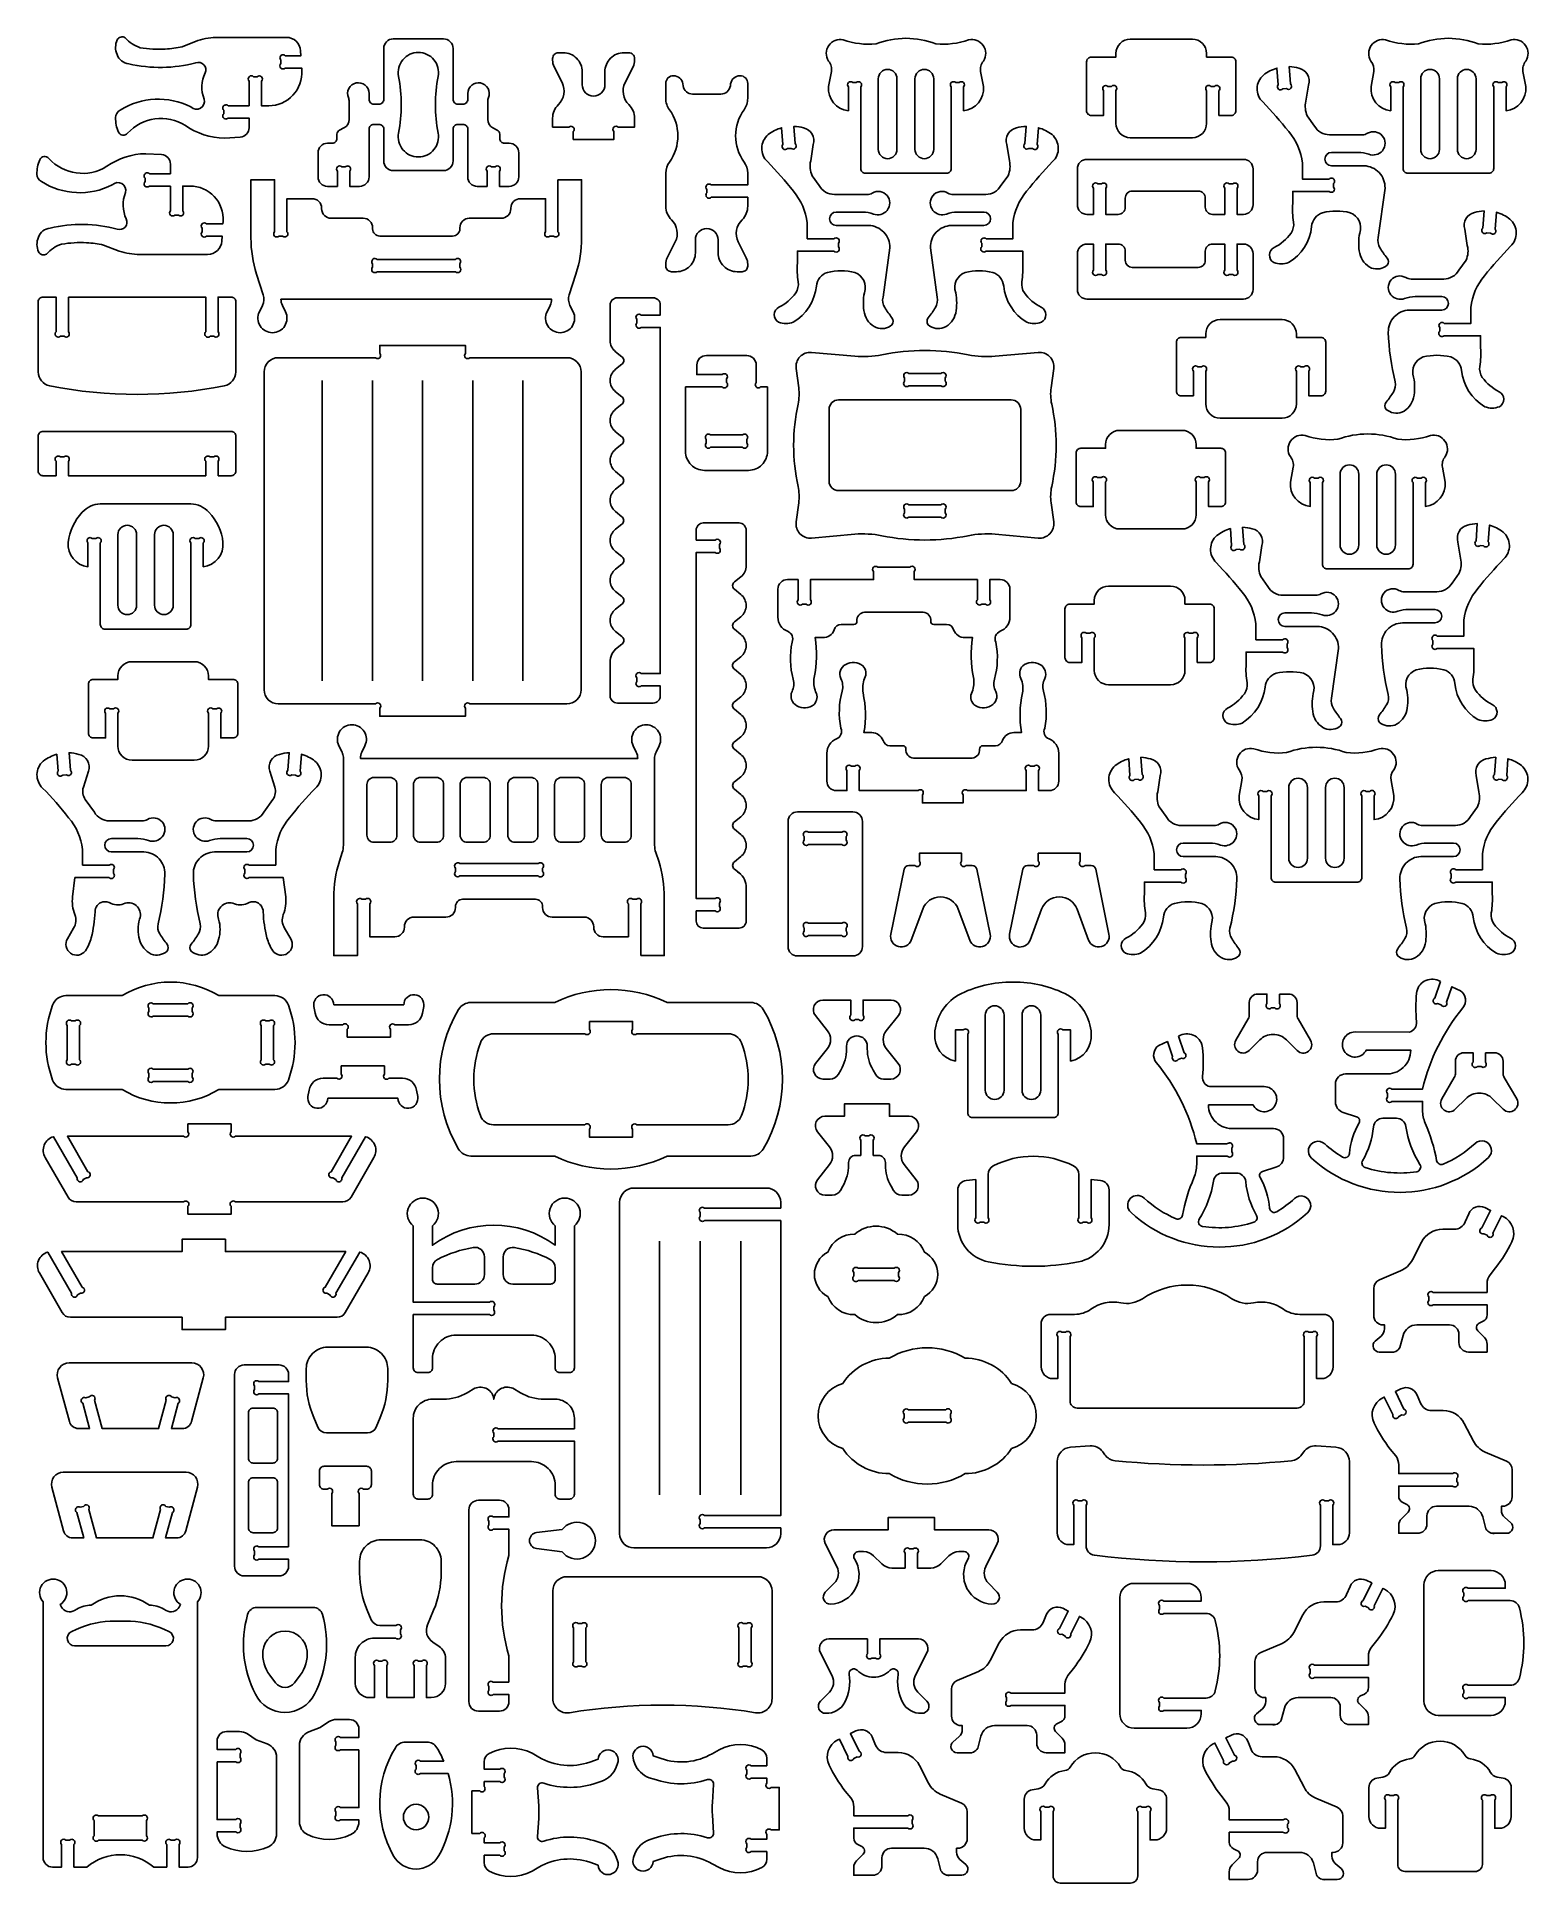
# Model space of a CAD drawing. Extents: x -161 to 1290, y -1024 to 772.
import ezdxf

# ---------------------------------------------------------------- set-up
doc = ezdxf.new("R2010")
doc.units = 0
doc.header["$MEASUREMENT"] = 0
doc.layers.get('DEFPOINTS').update_dxf_attribs({"color": 1, "linetype": 'CONTINUOUS'})
doc.layers.add('KONTUR', color=20, linetype='CONTINUOUS')

msp = doc.modelspace()

# ---------------------------------------------------------------- linework, layer by layer
at = {"layer": 'DEFPOINTS'}
msp.add_lwpolyline([(-101, -958.4), (-58.4, -958.4, -1), (-54.2, -962.7), (-54.2, -977.8, -1), (-58.4, -982), (-101, -982, -1), (-105.3, -977.8), (-105.3, -962.7, -1)], format="xyb", close=True, dxfattribs=at)
at = {"layer": 'KONTUR'}
for points in [[(49.8, 733.2), (53.3, 733.2, -1), (57.5, 728.9), (57.5, 704.9), (64.6, 704.9, 0.433432), (96.8, 739.3), (96.7, 741.6), (80.7, 741.6, -1), (76.4, 745.9), (76.4, 749.4, -1), (80.7, 753.6), (95.9, 753.6), (95.6, 758.4, 0.395253), (81.7, 771.4), (15.8, 771.4, 0.077687), (-4.3, 768.3), (-19.5, 762.3, -0.042031), (-36, 760, -0.051106), (-60.4, 761.4, -0.13778), (-74.9, 771, 0.443717), (-82.8, 768.9, 0.213303), (-82.9, 754.7, 0.283264), (-71.5, 745.7, 0.123296), (-6.3, 746.7, -0.670336), (2.7, 736.9, 0.213141), (1.8, 711.3, -0.77774), (-11.1, 703.8, 0.263991), (-80, 700.5, 0.272682), (-84.3, 693.4, 0.117689), (-81.5, 679.3, 0.58058), (-72.8, 678.1, -0.364324), (-16.5, 685.7, 0.149435), (21.5, 673.4), (36.9, 674.4, 0.395611), (45.5, 683.6), (45.5, 692.9), (25, 692.9, -1), (20.8, 697.1), (20.8, 700.6, -1), (25, 704.9), (45.5, 704.9), (45.5, 728.9, -1)], [(278.3, 712.8, 0.474116), (270.7, 727.1, 0.474116), (258.2, 716.8), (258.2, 711.2, -0.414214), (253.6, 706.5), (248.5, 706.5, -0.414214), (243.9, 711.2), (243.9, 760.7, 0.414214), (234.7, 769.9), (185.7, 769.9, 0.414214), (176.5, 760.7), (176.5, 711.2, -0.414214), (171.9, 706.5), (166.8, 706.5, -0.414214), (162.2, 711.2), (162.2, 716.8, 0.474116), (149.6, 727.1, 0.474116), (142.1, 712.8, -0.10039), (142.8, 709.2), (142.8, 691.7, -0.283093), (137.8, 683.4), (133.6, 681.3, 0.283093), (131, 677.2), (131, 673.1, -0.414214), (126.4, 668.5), (121.8, 668.5, 0.414214), (112.6, 659.2), (112.6, 635.8, 0.414214), (121.8, 626.5), (131.4, 626.5), (131.4, 641.3, -1), (135.6, 645.5), (139.1, 645.5, -1), (143.4, 641.3), (143.4, 626.5), (153, 626.5, 0.414214), (162.2, 635.8), (162.2, 682.2, -0.414214), (166.8, 686.8), (171.9, 686.8, -0.414214), (176.5, 682.2), (176.5, 651.2, 0.414214), (185.7, 641.9), (234.7, 641.9, 0.414214), (243.9, 651.2), (243.9, 682.2, -0.414214), (248.5, 686.8), (253.6, 686.8, -0.414214), (258.2, 682.2), (258.2, 635.8, 0.414214), (267.4, 626.5), (277, 626.5), (277, 641.3, -1), (281.2, 645.5), (284.7, 645.5, -1), (289, 641.3), (289, 626.5), (298.6, 626.5, 0.414214), (307.8, 635.8), (307.8, 659.2, 0.414214), (298.6, 668.5), (294, 668.5, -0.414214), (289.3, 673.1), (289.3, 677.2, 0.283093), (286.8, 681.3), (282.6, 683.4, -0.283093), (277.6, 691.7), (277.6, 709.2, -0.10039)], [(190.9, 733.5, -0.471204), (210.2, 756.8, -0.471204), (229.4, 733.5, 0.095585), (229.4, 678.4, -0.471204), (210.2, 655.1, -0.471204), (190.9, 678.4, 0.095585)], [(360.8, 672.1), (360.8, 679.8, 1), (356.6, 684.1), (340.7, 684.1), (340.7, 692.8, -0.201878), (346.3, 706, 0.325635), (349.9, 727.4), (342.2, 742.9, -0.116123), (340.7, 749.1), (340.7, 750.9, -0.414214), (346.3, 756.5), (351.1, 756.5, -0.414214), (369.5, 738), (369.5, 725.4, 1), (391.6, 725.4), (391.6, 738, -0.414214), (410.1, 756.5), (414.9, 756.5, -0.414214), (420.4, 750.9), (420.4, 749.1, -0.116123), (419, 742.9), (411.2, 727.4, 0.325635), (414.9, 706, -0.201878), (420.4, 692.8), (420.4, 684.1), (404.6, 684.1, 1), (400.3, 679.8), (400.3, 672.1)], [(684.4, 770.5, 0.088383), (655.4, 765.2, -0.111237), (623.5, 769, 0.672511), (609.1, 748.4, -0.226774), (611.9, 738.1), (609.2, 723.6, 0.411397), (628.4, 700), (628.4, 723.2, -1), (632.6, 727.4), (636.1, 727.4, -1), (640.4, 723.2), (640.4, 643.8, 0.414214), (645, 639.2), (723.9, 639.2, 0.414214), (728.5, 643.8), (728.5, 723.2, -1), (732.8, 727.4), (736.3, 727.4, -1), (740.5, 723.2), (740.5, 700, 0.411397), (759.7, 723.6), (757, 738.1, -0.226774), (759.8, 748.4, 0.672511), (745.4, 769, -0.111237), (713.5, 765.2, 0.088383)], [(888.7, 687.7), (888.7, 719.6, 1), (884.4, 723.8), (880.9, 723.8, 1), (876.7, 719.6), (876.7, 695.5), (864.8, 695.5, -0.414214), (860.1, 700.2), (860.1, 747.7, -0.414214), (864.8, 752.3), (888.7, 752.3), (888.7, 755.8, -0.414214), (902.5, 769.7), (963, 769.7, -0.414214), (976.8, 755.8), (976.8, 752.3), (1000.8, 752.3, -0.414214), (1005.4, 747.7), (1005.4, 700.2, -0.414214), (1000.8, 695.5), (988.8, 695.5), (988.8, 719.6, 1), (984.6, 723.8), (981.1, 723.8, 1), (976.8, 719.6), (976.8, 687.7, -0.414214), (963, 673.8), (902.5, 673.8, -0.414214)], [(1212, 770.5, 0.088383), (1183, 765.2, -0.111237), (1151, 769, 0.672511), (1136.7, 748.4, -0.226774), (1139.4, 738.1), (1136.8, 723.6, 0.411397), (1155.9, 700), (1155.9, 723.2, -1), (1160.2, 727.4), (1163.7, 727.4, -1), (1167.9, 723.2), (1167.9, 643.8, 0.414214), (1172.6, 639.2), (1251.5, 639.2, 0.414214), (1256.1, 643.8), (1256.1, 723.2, -1), (1260.4, 727.4), (1263.9, 727.4, -1), (1268.1, 723.2), (1268.1, 700, 0.411397), (1287.3, 723.6), (1284.6, 738.1, -0.226774), (1287.4, 748.4, 0.672511), (1273, 769, -0.111237), (1241, 765.2, 0.088383)], [(657.5, 731.2, -1), (675.7, 731.2), (675.7, 662.5, -1), (657.5, 662.5)], [(693.2, 731.2, -1), (711.4, 731.2), (711.4, 662.5, -1), (693.2, 662.5)], [(1061.5, 591.6, -0.180382), (1059, 581, -0.114184), (1042.6, 567, 0.61467), (1042.3, 552.4, 0.190419), (1056.6, 552.4, 0.236111), (1079, 587.5, -0.305922), (1089.7, 600.9, -0.117873), (1116.5, 600.9, -0.410093), (1125.8, 581.1, 0.099629), (1125.8, 561.2, 0.228734), (1137.2, 547.1, 0.269899), (1152.5, 549.9, 0.341497), (1152.5, 556.8, -0.037711), (1145.5, 566.7, -0.201322), (1143.8, 576.7), (1150.4, 624.9, 0.414214), (1129.9, 646.5), (1098.4, 646.5, -1), (1098.4, 659.5), (1124.1, 659.5, -0.088172), (1134.6, 657.7, 0.31679), (1147.8, 661.2, 0.844509), (1133.4, 678.1, -0.139482), (1128.3, 676.7), (1096.5, 676.7, -0.267949), (1081.7, 685.2), (1074.8, 695, -0.174881), (1073.5, 709.3), (1076.1, 725.1, 0.443368), (1066.7, 741.4, 0.062392), (1057.2, 743), (1058.4, 726.1, -1), (1054.5, 721.6), (1051, 721.3, -1), (1046.5, 725.3), (1045.3, 741.5, 0.096799), (1032.1, 734.8, 0.444682), (1031.5, 708.6, -0.025048), (1056.7, 679.8, -0.150438), (1070.1, 649.1), (1070.1, 633.6), (1096.2, 633.6, -1), (1100.4, 629.3), (1100.4, 625.8, -1), (1096.2, 621.6), (1060.6, 621.6), (1060.6, 609.9, 0.057319)], [(1185.1, 731.2, -1), (1203.3, 731.2), (1203.3, 662.5, -1), (1185.1, 662.5)], [(1220.8, 731.2, -1), (1238.9, 731.2), (1238.9, 662.5, -1), (1220.8, 662.5)], [(530.5, 712, -0.158286), (527, 701.1, 0.324707), (527, 650.2, -0.158286), (530.5, 639.4), (530.5, 627.9), (494.9, 627.9, 1), (490.7, 623.6), (490.7, 620.1, 1), (494.9, 615.9), (530.5, 615.9), (530.5, 607.2, -0.201878), (525, 594, 0.325635), (521.3, 572.5), (529.1, 557, -0.116123), (530.5, 550.9), (530.5, 549, -0.414214), (525, 543.5), (520.2, 543.5, -0.414214), (501.7, 561.9), (501.7, 574.5, 1), (479.6, 574.5), (479.6, 561.9, -0.414214), (461.2, 543.5), (456.4, 543.5, -0.414214), (450.8, 549), (450.8, 550.9, -0.116123), (452.3, 557), (460, 572.5, 0.325635), (456.4, 594, -0.201878), (450.8, 607.2), (450.8, 639.4, -0.158286), (454.3, 650.2, 0.324707), (454.3, 701.1, -0.158286), (450.8, 712), (450.8, 726.7, -0.414214), (458.2, 734.1), (458.3, 734.1, -0.373213), (467.5, 726.2), (467.8, 724.2, 0.373213), (476.9, 716.3), (504.4, 716.3, 0.373213), (513.6, 724.2), (513.9, 726.2, -0.373213), (523, 734.1), (523.1, 734.1, -0.414214), (530.5, 726.7)], [(579.7, 533.6, -0.180382), (577.2, 522.9, -0.114184), (560.9, 508.9, 0.61467), (560.6, 494.4, 0.190419), (574.8, 494.4, 0.236111), (597.3, 529.5, -0.305922), (608, 542.8, -0.117873), (634.8, 542.8, -0.410093), (644, 523.1, 0.099629), (644, 503.2, 0.228734), (655.5, 489.1, 0.269899), (670.8, 491.8, 0.341497), (670.8, 498.8, -0.037711), (663.8, 508.7, -0.201322), (662.1, 518.7), (668.7, 566.8, 0.414214), (648.2, 588.5), (616.6, 588.5, -1), (616.6, 601.5), (642.4, 601.5, -0.088172), (652.8, 599.6, 0.31679), (666.1, 603.2, 0.844509), (651.7, 620, -0.139482), (646.5, 618.7), (614.8, 618.7, -0.267949), (600, 627.2), (593.1, 636.9, -0.174881), (591.8, 651.2), (594.3, 667.1, 0.443368), (584.9, 683.4, 0.062392), (575.5, 684.9), (576.7, 668.1, -1), (572.8, 663.5), (569.3, 663.3, -1), (564.7, 667.2), (563.5, 683.5, 0.096799), (550.3, 676.8, 0.444682), (549.7, 650.6, -0.025048), (575, 621.7, -0.150438), (588.4, 591), (588.4, 575.5), (614.4, 575.5, -1), (618.7, 571.3), (618.7, 567.8, -1), (614.4, 563.5), (578.8, 563.5), (578.8, 551.8, 0.057319)], [(797.1, 533.6, 0.180382), (799.6, 522.9, 0.114184), (815.9, 508.9, -0.61467), (816.2, 494.4, -0.190419), (802, 494.4, -0.236111), (779.5, 529.5, 0.305922), (768.8, 542.8, 0.117873), (742, 542.8, 0.410093), (732.8, 523.1, -0.099629), (732.8, 503.2, -0.228734), (721.3, 489.1, -0.269899), (706.1, 491.8, -0.341497), (706.1, 498.8, 0.037711), (713.1, 508.7, 0.201322), (714.7, 518.7), (708.2, 566.8, -0.414214), (728.6, 588.5), (760.2, 588.5, 1), (760.2, 601.5), (734.4, 601.5, 0.088172), (724, 599.6, -0.31679), (710.7, 603.2, -0.844509), (725.2, 620, 0.139482), (730.3, 618.7), (762.1, 618.7, 0.267949), (776.8, 627.2), (783.7, 636.9, 0.174881), (785, 651.2), (782.5, 667.1, -0.443368), (791.9, 683.4, -0.062392), (801.4, 684.9), (800.1, 668.1, 1), (804, 663.5), (807.5, 663.3, 1), (812.1, 667.2), (813.3, 683.5, -0.096799), (826.5, 676.8, -0.444682), (827.1, 650.6, 0.025048), (801.8, 621.7, 0.150438), (788.4, 591), (788.4, 575.5), (762.4, 575.5, 1), (758.2, 571.3), (758.2, 567.8, 1), (762.4, 563.5), (798, 563.5), (798, 551.8, -0.057319)], [(-31, 626.8), (-31, 602.8, 1), (-26.7, 598.6), (-23.2, 598.6, 1), (-19, 602.8), (-19, 626.8), (-12, 626.8, -0.433432), (20.3, 592.4), (20.1, 590.1), (4.1, 590.1, 1), (-0.1, 585.9), (-0.1, 582.4, 1), (4.1, 578.1), (19.3, 578.1), (19, 573.3, -0.395253), (5.2, 560.3), (-60.8, 560.3, -0.077687), (-80.8, 563.5), (-96.1, 569.4, 0.042031), (-112.5, 571.7, 0.051106), (-136.9, 570.3, 0.13778), (-151.5, 560.7, -0.443717), (-159.3, 562.9, -0.213303), (-159.4, 577, -0.283264), (-148, 586, -0.123296), (-82.8, 585, 0.670336), (-73.9, 594.8, -0.213141), (-74.7, 620.5, 0.77774), (-87.6, 627.9, -0.263991), (-156.5, 631.2, -0.272682), (-160.8, 638.3, -0.117689), (-158.1, 652.4, -0.58058), (-149.3, 653.6, 0.364324), (-93, 646, -0.149435), (-55, 658.3), (-39.6, 657.4, -0.395611), (-31, 648.2), (-31, 638.8), (-51.5, 638.8, 1), (-55.7, 634.6), (-55.7, 631.1, 1), (-51.5, 626.8)], [(890.7, 599.3), (878.7, 599.3), (878.7, 624.7, 1), (874.5, 628.9), (871, 628.9, 1), (866.7, 624.7), (866.7, 599.3), (860.4, 599.3, -0.414214), (851.2, 608.6), (851.2, 643.5, -0.414214), (860.4, 652.8), (1012.8, 652.8, -0.414214), (1022, 643.5), (1022, 608.6, -0.414214), (1012.8, 599.3), (1006.5, 599.3), (1006.5, 624.7, 1), (1002.3, 628.9), (998.8, 628.9, 1), (994.5, 624.7), (994.5, 599.3), (982.5, 599.3, -0.414214), (975.6, 606.3), (975.6, 615.1, 0.414214), (968.6, 622), (904.6, 622, 0.414214), (897.7, 615.1), (897.7, 606.3, -0.414214)], [(345.9, 633), (345.9, 582.4, -1), (341.6, 578.2), (338.1, 578.2, -1), (333.9, 582.4), (333.9, 614.5), (309.4, 614.5, 0.414214), (300.1, 605.3), (300.1, 604.7, -0.414214), (290.9, 595.5), (259.7, 595.5, 0.414214), (250.5, 586.3), (250.5, 585.1, -0.414214), (243.5, 578.2), (172.7, 578.2, -0.414214), (165.7, 585.1), (165.7, 586.3, 0.414214), (156.5, 595.5), (125.3, 595.5, -0.414214), (116.1, 604.7), (116.1, 605.3, 0.414214), (106.8, 614.5), (82.3, 614.5), (82.3, 582.4, -1), (78.1, 578.2), (74.6, 578.2, -1), (70.3, 582.4), (70.3, 633), (47.3, 633), (47.3, 576.5, 0.077953), (52.8, 541.2), (59.3, 521.1, -0.19395), (58.5, 510.8), (55.5, 504.6, 0.55474), (68.2, 484.2, 0.55474), (80.9, 504.6), (77.9, 510.8, -0.114229), (76.5, 516.8), (339.7, 516.8, -0.114229), (338.3, 510.8), (335.3, 504.6, 0.55474), (348, 484.2, 0.55474), (360.7, 504.6), (357.6, 510.8, -0.19395), (356.9, 521.1), (363.4, 541.2, 0.077953), (368.9, 576.5), (368.9, 633)], [(1242.5, 451.4, 0.180382), (1245, 440.7, 0.114184), (1261.4, 426.7, -0.61467), (1261.6, 412.2, -0.190419), (1247.4, 412.2, -0.236111), (1224.9, 447.3, 0.305922), (1214.3, 460.6, 0.117873), (1187.5, 460.6, 0.410093), (1178.2, 440.9, -0.099629), (1178.2, 421, -0.228734), (1166.8, 406.9, -0.269899), (1151.5, 409.6, -0.341497), (1151.5, 416.6, 0.037711), (1158.5, 426.5, 0.201322), (1160.2, 436.5, -0.052119), (1153.6, 484.6, -0.414214), (1174, 506.2), (1205.6, 506.2, 1), (1205.6, 519.3), (1179.8, 519.3, 0.088172), (1169.4, 517.4, -0.31679), (1156.2, 521, -0.844509), (1170.6, 537.8, 0.139482), (1175.7, 536.4), (1207.5, 536.4, 0.267949), (1222.2, 545), (1229.2, 554.7, 0.174881), (1230.4, 569), (1227.9, 584.9, -0.443368), (1237.3, 601.1, -0.062392), (1246.8, 602.7), (1245.5, 585.9, 1), (1249.4, 581.3), (1252.9, 581.1, 1), (1257.5, 585), (1258.7, 601.3, -0.096799), (1271.9, 594.6, -0.444682), (1272.5, 568.3, 0.025048), (1247.2, 539.5, 0.150438), (1233.9, 508.8), (1233.9, 493.3), (1207.8, 493.3, 1), (1203.6, 489.1), (1203.6, 485.6, 1), (1207.8, 481.3), (1243.4, 481.3), (1243.4, 469.6, -0.057319)], [(890.7, 570.4), (878.7, 570.4), (878.7, 545, -1), (874.5, 540.8), (871, 540.8, -1), (866.7, 545), (866.7, 570.4), (860.4, 570.4, 0.414214), (851.2, 561.1), (851.2, 526.2, 0.414214), (860.4, 516.9), (1012.8, 516.9, 0.414214), (1022, 526.2), (1022, 561.1, 0.414214), (1012.8, 570.4), (1006.5, 570.4), (1006.5, 545, -1), (1002.3, 540.8), (998.8, 540.8, -1), (994.5, 545), (994.5, 570.4), (982.5, 570.4, 0.414214), (975.6, 563.4), (975.6, 554.6, -0.414214), (968.6, 547.7), (904.6, 547.7, -0.414214), (897.7, 554.6), (897.7, 563.4, 0.414214)], [(250.5, 551.3), (250.5, 547.8, -1), (246.2, 543.5), (170, 543.5, -1), (165.7, 547.8), (165.7, 551.3, -1), (170, 555.5), (246.2, 555.5, -1)], [(-130.3, 518.9), (-130.3, 485, -1), (-134.5, 480.7), (-138, 480.7, -1), (-142.3, 485), (-142.3, 518.9), (-155, 518.9, 0.414214), (-159.6, 514.3), (-159.6, 446.1, 0.358275), (-148.4, 432.5, 0.097651), (21.4, 432.5, 0.358275), (32.6, 446.1), (32.6, 514.3, 0.414214), (28, 518.9), (15.3, 518.9), (15.3, 485, -1), (11.1, 480.7), (7.6, 480.7, -1), (3.3, 485), (3.3, 518.9)], [(405.1, 178.9, 0.229334), (396.7, 165.5), (396.7, 130.9, 0.414214), (403.7, 124), (438.5, 124, 0.414214), (445.4, 130.9), (445.4, 140.7), (426.9, 140.7, -1), (422.7, 145), (422.7, 148.5, -1), (426.9, 152.7), (445.4, 152.7), (445.4, 489.4), (426.9, 489.4, -1), (422.7, 493.7), (422.7, 497.2, -1), (426.9, 501.4), (445.4, 501.4), (445.4, 511.2, 0.414214), (438.5, 518.1), (403.7, 518.1, 0.414214), (396.7, 511.2), (396.7, 476.6, 0.229334), (402, 465.7), (408.2, 460.8, -0.484131), (408.2, 453.5), (402, 448.6, 0.484131), (402, 426.8), (408.2, 421.9, -0.484131), (408.2, 414.7), (402, 409.7, 0.484131), (402, 387.9), (408.2, 383, -0.484131), (408.2, 375.8), (402, 370.8, 0.484131), (402, 349.1), (408.2, 344.1, -0.484131), (408.2, 336.9), (402, 332, 0.484131), (402, 310.2), (408.2, 305.2, -0.484131), (408.2, 298), (402, 293.1, 0.484131), (402, 271.3), (408.2, 266.4, -0.484131), (408.2, 259.1), (402, 254.2, 0.484131), (402, 232.4), (408.2, 227.5, -0.484131), (408.2, 220.2), (402, 215.3, 0.484131), (402, 193.5), (408.2, 188.6, -0.484131), (408.2, 181.3), (402, 176.4)], [(976, 414.9), (976, 446.8, 1), (971.8, 451.1), (968.3, 451.1, 1), (964, 446.8), (964, 422.8), (952.1, 422.8, -0.414214), (947.5, 427.4), (947.5, 475, -0.414214), (952.1, 479.6), (976, 479.6), (976, 483.1, -0.414214), (989.9, 496.9), (1050.3, 496.9, -0.414214), (1064.2, 483.1), (1064.2, 479.6), (1088.1, 479.6, -0.414214), (1092.7, 475), (1092.7, 427.4, -0.414214), (1088.1, 422.8), (1076.2, 422.8), (1076.2, 446.8, 1), (1071.9, 451.1), (1068.4, 451.1, 1), (1064.2, 446.8), (1064.2, 414.9, -0.414214), (1050.3, 401.1), (989.9, 401.1, -0.414214)], [(368.5, 137), (368.5, 446, 0.414214), (354.6, 459.9), (260.2, 459.9, -1), (255.9, 464.1), (255.9, 471.9), (172.6, 471.9), (172.6, 464.1, -1), (168.4, 459.9), (73.9, 459.9, 0.414214), (60.1, 446), (60.1, 137, 0.414214), (73.9, 123.2), (168.4, 123.2, -1), (172.6, 118.9), (172.6, 111.2), (255.9, 111.2), (255.9, 118.9, -1), (260.2, 123.2), (354.6, 123.2, 0.414214)], [(575.2, 374.7, 0.05321), (579.5, 334.6, -0.086893), (580.1, 318.7), (577.6, 300.1, 0.481055), (592.6, 284.4), (634.6, 288.2, -0.071729), (660.9, 286.7, 0.09921), (744.8, 286.7, -0.071729), (771.1, 288.2), (813.1, 284.4, 0.481055), (828.1, 300.1), (825.6, 318.7, -0.086893), (826.2, 334.6, 0.05321), (830.5, 374.7, 0.05321), (826.2, 414.8, -0.086893), (825.6, 430.7), (828.1, 449.4, 0.481055), (813.1, 465), (771.1, 461.3, -0.071729), (744.8, 462.7, 0.09921), (660.9, 462.7, -0.071729), (634.6, 461.3), (592.6, 465, 0.481055), (577.6, 449.4), (580.1, 430.7, -0.086893), (579.5, 414.8, 0.05321)], [(488.5, 350.3, -0.414214), (470, 368.8), (470, 431.4), (505.6, 431.4, 1), (509.9, 435.7), (509.9, 439.2, 1), (505.6, 443.4), (481, 443.4), (481, 452.8, -0.414214), (490.3, 462), (529.5, 462, -0.414214), (538.8, 452.8), (538.8, 435.7, 1), (543, 431.4), (549.7, 431.4), (549.7, 368.8, -0.414214), (531.3, 350.3)], [(687.3, 432.6), (718.4, 432.6, 1), (722.6, 436.9), (722.6, 440.4, 1), (718.4, 444.6), (687.3, 444.6, 1), (683.1, 440.4), (683.1, 436.9, 1)], [(786.8, 330.6), (618.9, 330.6, -0.414214), (609.7, 339.8), (609.7, 409.7, -0.414214), (618.9, 418.9), (786.8, 418.9, -0.414214), (796, 409.7), (796, 339.8, -0.414214)], [(15.3, 345.1), (15.3, 359.1, 1), (11.1, 363.3), (7.6, 363.3, 1), (3.3, 359.1), (3.3, 345.1), (-130.3, 345.1), (-130.3, 359.1, 1), (-134.5, 363.3), (-138, 363.3, 1), (-142.3, 359.1), (-142.3, 345.1), (-155, 345.1, -0.414214), (-159.6, 349.7), (-159.6, 383.5, -0.414214), (-155, 388.1), (28, 388.1, -0.414214), (32.6, 383.5), (32.6, 349.7, -0.414214), (28, 345.1)], [(494.4, 384.7), (525.4, 384.7, -1), (529.6, 380.4), (529.6, 376.9, -1), (525.4, 372.7), (494.4, 372.7, -1), (490.2, 376.9), (490.2, 380.4, -1)], [(878.6, 307.2), (878.6, 339, 1), (874.3, 343.3), (870.8, 343.3, 1), (866.6, 339), (866.6, 315), (854.6, 315, -0.414214), (850, 319.6), (850, 367.2, -0.414214), (854.6, 371.8), (878.6, 371.8), (878.6, 375.3, -0.414214), (892.4, 389.2), (952.9, 389.2, -0.414214), (966.7, 375.3), (966.7, 371.8), (990.6, 371.8, -0.414214), (995.3, 367.2), (995.3, 319.6, -0.414214), (990.6, 315), (978.7, 315), (978.7, 339, 1), (974.5, 343.3), (971, 343.3, 1), (966.7, 339), (966.7, 307.2, -0.414214), (952.9, 293.3), (892.4, 293.3, -0.414214)], [(1133.6, 385.7, 0.088383), (1104.6, 380.5, -0.111237), (1072.7, 384.3, 0.672511), (1058.3, 363.7, -0.226774), (1061.1, 353.4), (1058.4, 338.9, 0.411397), (1077.6, 315.3), (1077.6, 338.4, -1), (1081.8, 342.7), (1085.3, 342.7, -1), (1089.6, 338.4), (1089.6, 259.1, 0.414214), (1094.2, 254.5), (1173.1, 254.5, 0.414214), (1177.7, 259.1), (1177.7, 338.4, -1), (1182, 342.7), (1185.5, 342.7, -1), (1189.7, 338.4), (1189.7, 315.3, 0.411397), (1208.9, 338.9), (1206.2, 353.4, -0.226774), (1209, 363.7, 0.672511), (1194.6, 384.3, -0.111237), (1162.7, 380.5, 0.088383)], [(1106.7, 346.5, -1), (1124.9, 346.5), (1124.9, 277.8, -1), (1106.7, 277.8)], [(1142.4, 346.5, -1), (1160.6, 346.5), (1160.6, 277.8, -1), (1142.4, 277.8)], [(-11.1, 317.7), (-99.2, 317.7, 0.200898), (-116.7, 309.6, 0.168545), (-130.4, 280.2, 0.411397), (-111.2, 256.6), (-111.2, 279.7, -1), (-107, 284), (-103.5, 284, -1), (-99.2, 279.7), (-99.2, 200.4, 0.414214), (-94.6, 195.8), (-15.7, 195.8, 0.414214), (-11.1, 200.4), (-11.1, 279.7, -1), (-6.8, 284), (-3.3, 284, -1), (0.9, 279.7), (0.9, 256.6, 0.411397), (20.1, 280.2, 0.168545), (6.4, 309.6, 0.200898)], [(687.3, 316.8), (718.4, 316.8, -1), (722.6, 312.6), (722.6, 309.1, -1), (718.4, 304.8), (687.3, 304.8, -1), (683.1, 309.1), (683.1, 312.6, -1)], [(-82.1, 287.8, -1), (-63.9, 287.8), (-63.9, 219.1, -1), (-82.1, 219.1)], [(-46.4, 287.8, -1), (-28.3, 287.8), (-28.3, 219.1, -1), (-46.4, 219.1)], [(520.6, -40.1, -0.229334), (529, -53.4), (529, -88, -0.414214), (522.1, -94.9), (487.3, -94.9, -0.414214), (480.4, -88), (480.4, -78.2), (498.8, -78.2, 1), (503, -74), (503, -70.5, 1), (498.8, -66.2), (480.4, -66.2), (480.4, 270.5), (498.8, 270.5, 1), (503, 274.7), (503, 278.2, 1), (498.8, 282.5), (480.4, 282.5), (480.4, 292.2, -0.414214), (487.3, 299.2), (522.1, 299.2, -0.414214), (529, 292.2), (529, 257.6, -0.229334), (523.8, 246.8), (517.5, 241.8, 0.484131), (517.5, 234.6), (523.7, 229.7, -0.484131), (523.7, 207.9), (517.5, 202.9, 0.484131), (517.5, 195.7), (523.7, 190.8, -0.484131), (523.7, 169), (517.5, 164.1, 0.484131), (517.5, 156.8), (523.7, 151.9, -0.484131), (523.7, 130.1), (517.5, 125.2, 0.484131), (517.5, 117.9), (523.7, 113, -0.484131), (523.7, 91.2), (517.5, 86.3, 0.484131), (517.5, 79), (523.7, 74.1, -0.484131), (523.7, 52.3), (517.5, 47.4, 0.484131), (517.5, 40.2), (523.7, 35.2, -0.484131), (523.7, 13.4), (517.5, 8.5, 0.484131), (517.5, 1.3), (523.7, -3.7, -0.484131), (523.7, -25.4), (517.5, -30.4, 0.484131), (517.5, -37.6), (523.7, -42.5)], [(1016.2, 143.7, -0.180382), (1013.6, 133, -0.114184), (997.3, 119, 0.61467), (997, 104.5, 0.190419), (1011.3, 104.5, 0.236111), (1033.7, 139.6, -0.305922), (1044.4, 152.9, -0.117873), (1071.2, 152.9, -0.410093), (1080.5, 133.2, 0.099629), (1080.5, 113.3, 0.228734), (1091.9, 99.2, 0.269899), (1107.2, 101.9, 0.341497), (1107.2, 108.9, -0.037711), (1100.2, 118.8, -0.201322), (1098.5, 128.8), (1105.1, 176.9, 0.414214), (1084.6, 198.6), (1053, 198.6, -1), (1053, 211.6), (1078.8, 211.6, -0.088172), (1089.3, 209.7, 0.31679), (1102.5, 213.3, 0.844509), (1088.1, 230.1, -0.139482), (1082.9, 228.8), (1051.2, 228.8, -0.267949), (1036.4, 237.3), (1029.5, 247, -0.174881), (1028.2, 261.3), (1030.7, 277.2, 0.443368), (1021.3, 293.5, 0.062392), (1011.9, 295), (1013.1, 278.2, -1), (1009.2, 273.6), (1005.7, 273.4, -1), (1001.2, 277.3), (1000, 293.6, 0.096799), (986.8, 286.9, 0.444682), (986.2, 260.7, -0.025048), (1011.4, 231.8, -0.150438), (1024.8, 201.1), (1024.8, 185.6), (1050.8, 185.6, -1), (1055.1, 181.4), (1055.1, 177.9, -1), (1050.8, 173.6), (1015.3, 173.6), (1015.3, 161.9, 0.057319)], [(1235.9, 147.1, 0.180382), (1238.4, 136.5, 0.114184), (1254.7, 122.5, -0.61467), (1255, 107.9, -0.190419), (1240.8, 107.9, -0.236111), (1218.3, 143, 0.305922), (1207.6, 156.4, 0.117873), (1180.8, 156.4, 0.410093), (1171.5, 136.6, -0.099629), (1171.5, 116.7, -0.228734), (1160.1, 102.6, -0.269899), (1144.8, 105.4, -0.341497), (1144.8, 112.3, 0.037711), (1151.8, 122.2, 0.201322), (1153.5, 132.2, -0.052119), (1146.9, 180.4, -0.414214), (1167.4, 202), (1199, 202, 1), (1199, 215), (1173.2, 215, 0.088172), (1162.8, 213.2, -0.31679), (1149.5, 216.7, -0.844509), (1163.9, 233.6, 0.139482), (1169.1, 232.2), (1200.8, 232.2, 0.267949), (1215.6, 240.7), (1222.5, 250.4, 0.174881), (1223.8, 264.8), (1221.3, 280.6, -0.443368), (1230.7, 296.9, -0.062392), (1240.1, 298.5), (1238.9, 281.6, 1), (1242.8, 277.1), (1246.3, 276.8, 1), (1250.8, 280.7), (1252.1, 297, -0.096799), (1265.2, 290.3, -0.444682), (1265.9, 264.1, 0.025048), (1240.6, 235.3, 0.150438), (1227.2, 204.6), (1227.2, 189.1), (1201.2, 189.1, 1), (1196.9, 184.8), (1196.9, 181.3, 1), (1201.2, 177.1), (1236.7, 177.1), (1236.7, 165.4, -0.057319)], [(701.3, 212.4), (644.1, 212.4, 0.416597), (636.8, 203.6, -0.438914), (633.8, 200.4), (621.3, 200.4, 0.358235), (614.7, 195.2, -0.29887), (603.5, 187.6), (596.1, 187.6, -0.094158), (595.2, 149, 0.135936), (596.6, 134.9, -0.332095), (595, 122.7, -0.307804), (578.3, 121.4, -0.401002), (573.6, 135.1, 0.181945), (574.8, 147.2, -0.117839), (573.6, 183.3, 0.432952), (569.3, 193.8, -0.31016), (559.9, 207.5), (559.9, 234.8, -0.414214), (569.1, 244.1), (579.5, 244.1), (579.5, 224.4, 1), (583.7, 220.2), (587.2, 220.2, 1), (591.5, 224.4), (591.5, 244.1), (652.9, 244.1), (652.9, 251.8, -1), (657.1, 256.1), (688.2, 256.1, -1), (692.5, 251.8), (692.5, 244.1), (753.9, 244.1), (753.9, 224.4, 1), (758.2, 220.2), (761.7, 220.2, 1), (765.9, 224.4), (765.9, 244.1), (776.2, 244.1, -0.414214), (785.5, 234.8), (785.5, 207.5, -0.31016), (776.1, 193.8, 0.432952), (771.8, 183.3, -0.117839), (770.5, 147.2, 0.181945), (771.8, 135.1, -0.401002), (767.1, 121.4, -0.307804), (750.4, 122.7, -0.332095), (748.8, 134.9, 0.135936), (750.2, 149, -0.094158), (749.3, 187.6), (741.8, 187.6, -0.29887), (730.7, 195.2, 0.358235), (724, 200.4), (711.6, 200.4, -0.438914), (708.6, 203.6, 0.416597)], [(867.6, 155.7), (867.6, 187.5, 1), (863.4, 191.8), (859.9, 191.8, 1), (855.6, 187.5), (855.6, 163.5), (843.7, 163.5, -0.414214), (839.1, 168.1), (839.1, 215.7, -0.414214), (843.7, 220.3), (867.6, 220.3), (867.6, 223.8, -0.414214), (881.5, 237.7), (941.9, 237.7, -0.414214), (955.8, 223.8), (955.8, 220.3), (979.7, 220.3, -0.414214), (984.3, 215.7), (984.3, 168.1, -0.414214), (979.7, 163.5), (967.8, 163.5), (967.8, 187.5, 1), (963.5, 191.8), (960, 191.8, 1), (955.8, 187.5), (955.8, 155.7, -0.414214), (941.9, 141.8), (881.5, 141.8, -0.414214)], [(-82.1, 82.2), (-82.1, 114.1, 1), (-86.4, 118.3), (-89.9, 118.3, 1), (-94.1, 114.1), (-94.1, 90.1), (-106.1, 90.1, -0.414214), (-110.7, 94.7), (-110.7, 142.3, -0.414214), (-106.1, 146.9), (-82.1, 146.9), (-82.1, 150.4, -0.414214), (-68.3, 164.2), (-7.8, 164.2, -0.414214), (6, 150.4), (6, 146.9), (29.9, 146.9, -0.414214), (34.6, 142.3), (34.6, 94.7, -0.414214), (29.9, 90.1), (18, 90.1), (18, 114.1, 1), (13.8, 118.3), (10.3, 118.3, 1), (6, 114.1), (6, 82.2, -0.414214), (-7.8, 68.4), (-68.3, 68.4, -0.414214)], [(748.9, 70.5), (691.6, 70.5, -0.416597), (684.4, 79.2, 0.438914), (681.4, 82.5), (668.9, 82.5, -0.358235), (662.2, 87.6, 0.29887), (651.1, 95.3), (643.6, 95.3, 0.094158), (642.7, 133.9, -0.135936), (644.1, 148, 0.332095), (642.5, 160.2, 0.307804), (625.8, 161.5, 0.401002), (621.1, 147.8, -0.181945), (622.4, 135.7, 0.117839), (621.1, 99.6, -0.432952), (616.8, 89.1, 0.31016), (607.5, 75.4), (607.5, 48.1, 0.414214), (616.7, 38.8), (627, 38.8), (627, 58.4, -1), (631.3, 62.7), (634.8, 62.7, -1), (639, 58.4), (639, 38.8), (696.2, 38.8, -1), (700.4, 34.6), (700.4, 26.8), (740, 26.8), (740, 34.6, -1), (744.3, 38.8), (801.4, 38.8), (801.4, 58.4, -1), (805.7, 62.7), (809.2, 62.7, -1), (813.4, 58.4), (813.4, 38.8), (823.8, 38.8, 0.414214), (833, 48.1), (833, 75.4, 0.31016), (823.6, 89.1, -0.432952), (819.4, 99.6, 0.117839), (818.1, 135.7, -0.181945), (819.4, 147.8, 0.401002), (814.7, 161.5, 0.307804), (798, 160.2, 0.332095), (796.3, 148, -0.135936), (797.7, 133.9, 0.094158), (796.8, 95.3), (789.4, 95.3, 0.29887), (778.3, 87.6, -0.358235), (771.6, 82.5), (759.1, 82.5, 0.438914), (756.1, 79.2, -0.416597)], [(426.4, -121.7), (426.4, -71.2, 1), (422.2, -66.9), (418.7, -66.9, 1), (414.4, -71.2), (414.4, -103.3), (389.9, -103.3, -0.414214), (380.7, -94.1), (380.7, -93.5, 0.414214), (371.4, -84.2), (340.2, -84.2, -0.414214), (331, -75), (331, -73.9, 0.414214), (324.1, -66.9), (288.6, -66.9), (253.2, -66.9, 0.414214), (246.3, -73.9), (246.3, -75, -0.414214), (237, -84.2), (205.8, -84.2, 0.414214), (196.6, -93.5), (196.6, -94.1, -0.414214), (187.4, -103.3), (162.9, -103.3), (162.9, -71.2, 1), (158.6, -66.9), (155.1, -66.9, 1), (150.9, -71.2), (150.9, -121.7), (127.8, -121.7), (127.8, -65.3, -0.077953), (133.4, -29.9), (136.1, -21.4, 0.077953), (137.2, -14.3), (137.2, 71.2, 0.09608), (135.9, 76.3), (132.8, 82.5, -0.55474), (145.5, 102.8, -0.55474), (158.2, 82.5), (155.2, 76.3, 0.114229), (153.8, 70.2), (423.5, 70.2, 0.114229), (422.1, 76.3), (419.1, 82.5, -0.55474), (431.8, 102.8, -0.55474), (444.4, 82.5), (441.4, 76.3, 0.09608), (440, 71.2), (440, -14.3, 0.077953), (441.1, -21.4), (443.9, -29.9, -0.077953), (449.4, -65.3), (449.4, -121.7)], [(-116.6, -33.8), (-90.6, -33.8, -1), (-86.4, -38), (-86.4, -41.5, -1), (-90.6, -45.8), (-123.9, -45.8), (-126.2, -64.4, 0.127457), (-123.9, -81.8, -0.24599), (-125.2, -95), (-131.1, -105.2, 0.95683), (-113.7, -117, 0.082114), (-108, -104.2, 0.051047), (-104.3, -79.2, -0.333842), (-96.9, -69.3, -0.160842), (-88.8, -71, 0.220914), (-74.9, -70.7, -0.628977), (-61, -86.2, 0.137758), (-61, -106.1, 0.228734), (-49.6, -120.2, 0.269899), (-34.3, -117.4, 0.341497), (-34.3, -110.5, -0.037711), (-41.3, -100.6, -0.201322), (-43, -90.6, 0.052119), (-36.4, -42.5, 0.414214), (-56.8, -20.8), (-88.4, -20.8, -1), (-88.4, -7.8), (-62.6, -7.8, -0.088172), (-52.2, -9.7, 0.31679), (-38.9, -6.1, 0.844509), (-53.4, 10.7, -0.139482), (-58.5, 9.4), (-90.3, 9.4, -0.267949), (-105, 17.9), (-113.8, 30.3, -0.22812), (-115.7, 42.2), (-110.7, 57.8, 0.443368), (-120.1, 74.1, 0.062392), (-129.6, 75.6), (-128.3, 58.8, -1), (-132.2, 54.2), (-135.7, 54, -1), (-140.3, 57.9), (-141.5, 74.2, 0.096799), (-154.7, 67.5, 0.444682), (-155.3, 41.3, -0.025048), (-130, 12.5, -0.150438), (-116.6, -18.3)], [(71.5, -33.8), (45.5, -33.8, 1), (41.3, -38), (41.3, -41.5, 1), (45.5, -45.8), (78.8, -45.8), (81.1, -64.4, -0.127457), (78.8, -81.8, 0.24599), (80.1, -95), (86, -105.2, -0.95683), (68.6, -117, -0.082114), (62.9, -104.2, -0.051047), (59.2, -79.2, 0.333842), (51.8, -69.3, 0.160842), (43.7, -71, -0.220914), (29.8, -70.7, 0.628977), (15.9, -86.2, -0.137758), (15.9, -106.1, -0.228734), (4.5, -120.2, -0.269899), (-10.8, -117.4, -0.341497), (-10.8, -110.5, 0.037711), (-3.8, -100.6, 0.201322), (-2.1, -90.6, -0.052119), (-8.7, -42.5, -0.414214), (11.7, -20.8), (43.3, -20.8, 1), (43.3, -7.8), (17.5, -7.8, 0.088172), (7.1, -9.7, -0.31679), (-6.2, -6.1, -0.844509), (8.3, 10.7, 0.139482), (13.4, 9.4), (45.2, 9.4, 0.267949), (59.9, 17.9), (68.7, 30.3, 0.22812), (70.6, 42.2), (65.6, 57.8, -0.443368), (75, 74.1, -0.062392), (84.5, 75.6), (83.2, 58.8, 1), (87.1, 54.2), (90.6, 54, 1), (95.2, 57.9), (96.4, 74.2, -0.096799), (109.6, 67.5, -0.444682), (110.2, 41.3, 0.025048), (84.9, 12.5, 0.150438), (71.5, -18.3)], [(1083.7, 81, 0.088383), (1054.7, 75.8, -0.111237), (1022.7, 79.6, 0.672511), (1008.4, 59, -0.226774), (1011.1, 48.7), (1008.4, 34.2, 0.411397), (1027.6, 10.6), (1027.6, 33.7, -1), (1031.9, 38), (1035.4, 38, -1), (1039.6, 33.7), (1039.6, -45.6, 0.414214), (1044.2, -50.2), (1123.2, -50.2, 0.414214), (1127.8, -45.6), (1127.8, 33.7, -1), (1132, 38), (1135.5, 38, -1), (1139.8, 33.7), (1139.8, 10.6, 0.411397), (1159, 34.2), (1156.3, 48.7, -0.226774), (1159, 59, 0.672511), (1144.7, 79.6, -0.111237), (1112.7, 75.8, 0.088383)], [(917.3, -80.1, -0.180382), (914.7, -90.8, -0.114184), (898.4, -104.8, 0.61467), (898.1, -119.3, 0.190419), (912.4, -119.3, 0.236111), (934.8, -84.2, -0.305922), (945.5, -70.9, -0.117873), (972.3, -70.9, -0.410093), (981.6, -90.6, 0.099629), (981.6, -110.5, 0.228734), (993, -124.6, 0.269899), (1008.3, -121.9, 0.341497), (1008.3, -114.9, -0.037711), (1001.3, -105, -0.201322), (999.6, -95, 0.052119), (1006.2, -46.9, 0.414214), (985.7, -25.3), (954.1, -25.3, -1), (954.1, -12.2), (979.9, -12.2, -0.088172), (990.4, -14.1, 0.31679), (1003.6, -10.5, 0.844509), (989.2, 6.3, -0.139482), (984, 4.9), (952.3, 4.9, -0.267949), (937.5, 13.5), (930.6, 23.2, -0.174881), (929.3, 37.5), (931.8, 53.4, 0.443368), (922.4, 69.6, 0.062392), (913, 71.2), (914.2, 54.4, -1), (910.3, 49.8), (906.8, 49.6, -1), (902.3, 53.5), (901.1, 69.8, 0.096799), (887.9, 63.1, 0.444682), (887.3, 36.8, -0.025048), (912.5, 8, -0.150438), (925.9, -22.7), (925.9, -38.2), (951.9, -38.2, -1), (956.2, -42.4), (956.2, -45.9, -1), (951.9, -50.2), (916.4, -50.2), (916.4, -61.9, 0.057319)], [(1253.8, -80.1, 0.180382), (1256.3, -90.8, 0.114184), (1272.6, -104.8, -0.61467), (1272.9, -119.3, -0.190419), (1258.7, -119.3, -0.236111), (1236.2, -84.2, 0.305922), (1225.5, -70.9, 0.117873), (1198.7, -70.9, 0.410093), (1189.5, -90.6, -0.099629), (1189.5, -110.5, -0.228734), (1178, -124.6, -0.269899), (1162.7, -121.9, -0.341497), (1162.7, -114.9, 0.037711), (1169.8, -105, 0.201322), (1171.4, -95, -0.052119), (1164.9, -46.9, -0.414214), (1185.3, -25.3), (1216.9, -25.3, 1), (1216.9, -12.2), (1191.1, -12.2, 0.088172), (1180.7, -14.1, -0.31679), (1167.4, -10.5, -0.844509), (1181.8, 6.3, 0.139482), (1187, 4.9), (1218.8, 4.9, 0.267949), (1233.5, 13.5), (1240.4, 23.2, 0.174881), (1241.7, 37.5), (1239.2, 53.4, -0.443368), (1248.6, 69.6, -0.062392), (1258.1, 71.2), (1256.8, 54.4, 1), (1260.7, 49.8), (1264.2, 49.6, 1), (1268.8, 53.5), (1270, 69.8, -0.096799), (1283.2, 63.1, -0.444682), (1283.8, 36.8, 0.025048), (1258.5, 8, 0.150438), (1245.1, -22.7), (1245.1, -38.2), (1219.1, -38.2, 1), (1214.8, -42.4), (1214.8, -45.9, 1), (1219.1, -50.2), (1254.7, -50.2), (1254.7, -61.9, -0.057319)], [(182.4, 51.6), (167, 51.6, 0.414214), (160.1, 44.7), (160.1, -4.5, 0.414214), (167, -11.4), (182.4, -11.4, 0.414214), (189.3, -4.5), (189.3, 44.7, 0.414214)], [(227.8, 51.6), (212.4, 51.6, 0.414214), (205.4, 44.7), (205.4, -4.5, 0.414214), (212.4, -11.4), (227.8, -11.4, 0.414214), (234.7, -4.5), (234.7, 44.7, 0.414214)], [(273.1, 51.6), (257.7, 51.6, 0.414214), (250.8, 44.7), (250.8, -4.5, 0.414214), (257.7, -11.4), (273.1, -11.4, 0.414214), (280.1, -4.5), (280.1, 44.7, 0.414214)], [(304.1, 51.6), (319.5, 51.6, -0.414214), (326.5, 44.7), (326.5, -4.5, -0.414214), (319.5, -11.4), (304.1, -11.4, -0.414214), (297.2, -4.5), (297.2, 44.7, -0.414214)], [(349.5, 51.6), (364.9, 51.6, -0.414214), (371.8, 44.7), (371.8, -4.5, -0.414214), (364.9, -11.4), (349.5, -11.4, -0.414214), (342.6, -4.5), (342.6, 44.7, -0.414214)], [(394.9, 51.6), (410.3, 51.6, -0.414214), (417.2, 44.7), (417.2, -4.5, -0.414214), (410.3, -11.4), (394.9, -11.4, -0.414214), (388, -4.5), (388, 44.7, -0.414214)], [(1056.8, 41.8, -1), (1074.9, 41.8), (1074.9, -26.9, -1), (1056.8, -26.9)], [(1092.5, 41.8, -1), (1110.6, 41.8), (1110.6, -26.9, -1), (1092.5, -26.9)], [(569.7, -112.8), (569.7, 8.9, -0.414214), (578.9, 18.1), (632.9, 18.1, -0.414214), (642.1, 8.9), (642.1, -112.8, -0.414214), (632.9, -122), (578.9, -122, -0.414214)], [(622.1, -13.7), (589.7, -13.7, -1), (585.4, -9.4), (585.4, -5.9, -1), (589.7, -1.7), (622.1, -1.7, -1), (626.3, -5.9), (626.3, -9.4, -1)], [(326.7, -44.2), (250.5, -44.2, -1), (246.3, -40), (246.3, -36.5, -1), (250.5, -32.2), (326.7, -32.2, -1), (331, -36.5), (331, -40, -1)], [(689.6, -106.5, -0.926264), (669.7, -100.8), (682.6, -37.7, -0.356279), (687.1, -34.1), (693.3, -34.1, 1), (697.5, -29.8), (697.5, -22.1), (738.5, -22.1), (738.5, -29.8, 1), (742.7, -34.1), (748.9, -34.1, -0.356279), (753.4, -37.7), (766.3, -100.8, -0.926264), (746.4, -106.5), (735.3, -76.6, 0.695938), (700.7, -76.6)], [(805.2, -106.5, -0.926264), (785.2, -100.8), (798.2, -37.7, -0.356279), (802.7, -34.1), (808.9, -34.1, 1), (813.1, -29.8), (813.1, -22.1), (854, -22.1), (854, -29.8, 1), (858.3, -34.1), (864.5, -34.1, -0.356279), (869, -37.7), (881.9, -100.8, -0.926264), (862, -106.5), (850.9, -76.6, 0.695938), (816.3, -76.6)], [(622.1, -90.2), (589.7, -90.2, 1), (585.4, -94.5), (585.4, -98, 1), (589.7, -102.2), (622.1, -102.2, 1), (626.3, -98), (626.3, -94.5, 1)], [(-145.6, -169.7, -0.314188), (-132.6, -160.6), (-78.1, -160.6, -0.27972), (16.2, -160.6), (70.7, -160.6, -0.314188), (83.7, -169.7, -0.178412), (83.7, -242.8, -0.314188), (70.7, -251.8), (16.2, -251.8, -0.27972), (-78.1, -251.8), (-132.6, -251.8, -0.314188), (-145.6, -242.8, -0.178412)], [(127.9, -169.5, 0.441319), (117.3, -159.7, 0.441319), (108.5, -171.2), (109.7, -177.5, 0.363296), (123.3, -188.9), (136.7, -188.9, -1), (141, -193.1), (141, -200.9), (183, -200.9), (183, -193.1, -1), (187.2, -188.9), (200.6, -188.9, 0.363296), (214.3, -177.5), (215.4, -171.2, 0.441319), (206.6, -159.7, 0.441319), (196, -169.5)], [(249.3, -174, 0.274633), (249.3, -309.8, 0.264616), (261.2, -316.6), (342.8, -316.6, 0.230821), (452.1, -316.6), (533.7, -316.6, 0.264616), (545.6, -309.8, 0.274633), (545.6, -174, 0.264616), (533.7, -167.3), (452.1, -167.3, 0.230821), (342.8, -167.3), (261.2, -167.3, 0.264616)], [(788.5, -147.6, 0.130976), (735.2, -160.2, 0.25023), (712.4, -197.6, 0.38008), (732.5, -224.3), (732.5, -193.9), (740.2, -193.9, -1), (744.5, -198.1), (744.5, -274.5, 0.414214), (749.1, -279.1), (828, -279.1, 0.414214), (832.6, -274.5), (832.6, -198.1, -1), (836.9, -193.9), (844.6, -193.9), (844.6, -224.3, 0.38008), (864.7, -197.6, 0.25023), (841.9, -160.2, 0.130976)], [(1047.6, -159), (1047.6, -168.2, -1), (1043.3, -172.5), (1039.8, -172.5, -1), (1035.6, -168.2), (1035.6, -159), (1026.7, -159, 0.414214), (1018.4, -167.3), (1018.4, -178.8, -0.131652), (1017.3, -183), (1005.2, -204, 0.876976), (1018.2, -214), (1028.5, -203.7, -0.414214), (1054.6, -203.7), (1064.9, -214, 0.876976), (1078, -204), (1065.9, -183, -0.131652), (1064.8, -178.8), (1064.8, -167.3, 0.414214), (1056.5, -159)], [(1204.4, -146.8), (1198.9, -162.9, 1), (1201.6, -168.3), (1204.9, -169.4, 1), (1210.3, -166.8), (1215.3, -152), (1223.7, -155.8, -0.438751), (1226.2, -172.4, 0.114696), (1186.9, -251.5), (1157, -251.5, 1), (1152.8, -255.7), (1152.8, -259.2, 1), (1157, -263.5), (1186.9, -263.5), (1186.9, -271.8, 0.102365), (1189.5, -284.6, -0.056759), (1200.6, -321, 0.480658), (1206.9, -324.5, 0.086534), (1238.1, -304.3, -1), (1250.9, -318.1, -0.390732), (1078.9, -318.6, -1), (1091.7, -304.7, 0.050145), (1109, -317.6, 0.556827), (1115.9, -314.1, -0.109708), (1125.1, -284.4, 0.51582), (1122.8, -278.4), (1109.8, -274.2, -0.338122), (1102.2, -264.2), (1102.2, -246.5, -0.414214), (1112, -236.7), (1150.6, -236.7, 0.436799), (1175.4, -213.6), (1132.1, -213.6, -0.587447), (1110.8, -214.5, -0.587447), (1121.2, -195.9), (1174.2, -196, 0.360472), (1181.1, -186, -0.043999), (1181.1, -158.3, -0.520138), (1202.5, -146)], [(-47.7, -168.4), (-14.2, -168.4, -1), (-9.9, -172.6), (-9.9, -176.1, -1), (-14.2, -180.4), (-47.7, -180.4, -1), (-51.9, -176.1), (-51.9, -172.6, -1)], [(626.6, -212.3, -0.131652), (621, -233), (618.7, -237.1, -0.267949), (610.7, -241.7), (603.7, -241.7, -0.627694), (596.5, -226.7), (608.1, -212, 0.349469), (608.1, -194.7), (596.3, -179.9, -0.628435), (603.5, -164.9), (630.7, -164.9), (630.7, -179.7, 1), (635, -183.9), (638.5, -183.9, 1), (642.7, -179.7), (642.7, -164.9), (669.9, -164.9, -0.628435), (677.1, -179.9), (665.3, -194.7, 0.349469), (665.3, -212), (677, -226.7, -0.627694), (669.7, -241.7), (662.7, -241.7, -0.267949), (654.7, -237.1), (652.4, -233, -0.131652), (646.8, -212.3), (646.8, -209.8, 1), (626.6, -209.8)], [(761.6, -179.5, -1), (779.8, -179.5), (779.8, -252.5, -1), (761.6, -252.5)], [(797.3, -179.5, -1), (815.5, -179.5), (815.5, -252.5, -1), (797.3, -252.5)], [(-119.3, -189.5), (-119.3, -223, -1), (-123.6, -227.2), (-127.1, -227.2, -1), (-131.3, -223), (-131.3, -189.5, -1), (-127.1, -185.2), (-123.6, -185.2, -1)], [(57.4, -189.5), (57.4, -223, 1), (61.7, -227.2), (65.2, -227.2, 1), (69.4, -223), (69.4, -189.5, 1), (65.2, -185.2), (61.7, -185.2, 1)], [(376.5, -185.6), (376.5, -193.4, -1), (372.2, -197.6), (283.4, -197.6, 0.311557), (270.5, -206.6, 0.183361), (270.5, -277.3, 0.311557), (283.4, -286.2), (372.2, -286.2, -1), (376.5, -290.4), (376.5, -298.2), (418.5, -298.2), (418.5, -290.4, -1), (422.7, -286.2), (511.5, -286.2, 0.311557), (524.5, -277.3, 0.183361), (524.5, -206.6, 0.311557), (511.5, -197.6), (422.7, -197.6, -1), (418.5, -193.4), (418.5, -185.6)], [(949.6, -200), (955.1, -216.1, -1), (952.5, -221.5), (949.1, -222.6, -1), (943.8, -219.9), (938.7, -205.2), (930.3, -209, 0.438751), (927.9, -225.6, -0.114696), (967.2, -304.7), (997, -304.7, -1), (1001.3, -308.9), (1001.3, -312.4, -1), (997, -316.7), (967.2, -316.7), (967.2, -324.9, -0.102365), (964.5, -337.8, 0.056759), (953.4, -374.2, -0.480658), (947.1, -377.6, -0.086534), (916, -357.5, 1), (903.1, -371.3, 0.390732), (1075.1, -371.8, 1), (1062.4, -357.9, -0.050145), (1045.1, -370.8, -0.556827), (1038.1, -367.2, 0.109708), (1029, -337.6, -0.51582), (1031.3, -331.6), (1044.2, -327.4, 0.338122), (1051.8, -317.4), (1051.8, -299.7, 0.414214), (1042, -289.9), (1003.4, -289.9, -0.436799), (978.7, -266.8), (1022, -266.8, 0.587447), (1043.2, -267.7, 0.587447), (1032.9, -249.1), (979.8, -249.1, -0.360472), (972.9, -239.1, 0.043999), (972.9, -211.5, 0.520138), (951.5, -199.1)], [(-47.7, -244.1), (-14.2, -244.1, 1), (-9.9, -239.8), (-9.9, -236.3, 1), (-14.2, -232.1), (-47.7, -232.1, 1), (-51.9, -236.3), (-51.9, -239.8, 1)], [(122, -260.4, -0.441319), (111.5, -270.1, -0.441319), (102.7, -258.7), (103.8, -252.4, -0.363296), (117.4, -241), (130.9, -241, 1), (135.1, -236.8), (135.1, -229), (177.1, -229), (177.1, -236.8, 1), (181.4, -241), (194.8, -241, -0.363296), (208.4, -252.4), (209.6, -258.7, -0.441319), (200.8, -270.1, -0.441319), (190.2, -260.4)], [(1248, -216.1), (1248, -225.3, -1), (1243.8, -229.5), (1240.3, -229.5, -1), (1236, -225.3), (1236, -216.1), (1227.2, -216.1, 0.414214), (1218.9, -224.4), (1218.9, -235.9, -0.131652), (1217.7, -240.1), (1205.6, -261.1, 0.876976), (1218.7, -271.1), (1229, -260.8, -0.414214), (1255.1, -260.8), (1265.4, -271.1, 0.876976), (1278.5, -261.1), (1266.3, -240.1, -0.131652), (1265.2, -235.9), (1265.2, -224.4, 0.414214), (1256.9, -216.1)], [(652.5, -315.9), (652.5, -301.1, 1), (648.2, -296.9), (644.7, -296.9, 1), (640.5, -301.1), (640.5, -315.9), (635.5, -315.9, 0.414214), (628.6, -322.8), (628.6, -325.2, -0.131652), (623, -346), (620.7, -350, -0.267949), (612.7, -354.6), (605.7, -354.6, -0.627694), (598.4, -339.6), (610.1, -324.9, 0.349469), (610.1, -307.7), (598.3, -292.9, -0.628435), (605.5, -277.9), (624.6, -277.9), (624.6, -265.9), (668.3, -265.9), (668.3, -277.9), (687.5, -277.9, -0.628435), (694.7, -292.9), (682.9, -307.7, 0.349469), (682.8, -324.9), (694.5, -339.6, -0.627694), (687.3, -354.6), (680.3, -354.6, -0.267949), (672.3, -350), (669.9, -346, -0.131652), (664.4, -325.2), (664.4, -322.8, 0.414214), (657.5, -315.9)], [(-14, -373.2), (-14, -365.4, 1), (-18.2, -361.2), (-122.6, -361.2, -0.267949), (-130.6, -356.6), (-152.9, -318.1, -0.487619), (-144.7, -297.8), (-121.6, -337.9, 1), (-115.8, -339.4), (-112.7, -337.7, 1), (-111.2, -331.9), (-131.2, -297.3), (-18.2, -297.3, 1), (-14, -293), (-14, -285.3), (28, -285.3), (28, -293, 1), (32.3, -297.3), (145.2, -297.3), (125.3, -331.9, 1), (126.8, -337.7), (129.9, -339.4, 1), (135.7, -337.9), (158.8, -297.8, -0.487619), (166.9, -318.1), (144.7, -356.6, -0.267949), (136.7, -361.2), (32.3, -361.2, 1), (28, -365.4), (28, -373.2)], [(1184.4, -324.8, -0.102416), (1170.6, -287.7, 0.370344), (1161.5, -279.9), (1148.3, -279.9, 0.386693), (1139.1, -288.2, -0.107473), (1128.6, -321.1, 0.476686), (1131.2, -327.8, 0.117674), (1181.2, -331.8, 0.538917)], [(734.8, -383.3, 0.357981), (764.5, -419.5, 0.098177), (852.2, -419.5, 0.357981), (882, -383.3), (882, -349.5, 0.385638), (873.6, -340.3), (864.5, -339.4), (864.5, -376.8, -1), (860.2, -381), (856.7, -381, -1), (852.5, -376.8), (852.5, -334.4, 0.281144), (847.5, -326.2, 0.241814), (769.3, -326.2, 0.281144), (764.3, -334.4), (764.3, -376.8, -1), (760.1, -381), (756.6, -381, -1), (752.3, -376.8), (752.3, -339.4), (743.1, -340.3, 0.385638), (734.8, -349.5)], [(969.7, -378, 0.102416), (983.5, -340.9, -0.370344), (992.6, -333.1), (1005.7, -333.1, -0.386693), (1014.9, -341.4, 0.107473), (1025.4, -374.3, -0.476686), (1022.8, -381, -0.117674), (972.9, -385, -0.538917)], [(209.8, -527.2), (219.3, -527.2, 0.414214), (223.9, -522.5), (223.9, -513.9, -0.414214), (246.9, -490.8), (320.1, -490.8, -0.414214), (343.2, -513.9), (343.2, -522.5, 0.414214), (347.8, -527.2), (357.2, -527.2, 0.414214), (361.9, -522.5), (361.9, -384.5, 0.712109), (352.5, -357.5, 0.712109), (343.2, -384.5), (343.2, -403.3, 0.327793), (223.9, -403.3), (223.9, -384.5, 0.712109), (214.5, -357.5, 0.712109), (205.2, -384.5), (205.2, -458.8), (279.3, -458.8, -1), (283.5, -463.1), (283.5, -466.6, -1), (279.3, -470.8), (205.2, -470.8), (205.2, -522.5, 0.414214)], [(562.6, -367.3), (488.5, -367.3, 1), (484.3, -371.5), (484.3, -375, 1), (488.5, -379.3), (562.6, -379.3), (562.6, -666.2), (488.5, -666.2, 1), (484.3, -670.4), (484.3, -673.9, 1), (488.5, -678.2), (562.6, -678.2), (562.6, -683.9, -0.414214), (548.7, -697.7), (419.8, -697.7, -0.414214), (405.9, -683.9), (405.9, -361.6, -0.414214), (419.8, -347.7), (548.7, -347.7, -0.414214), (562.6, -361.6)], [(1155.5, -507.2), (1159.1, -507.2), (1144.8, -507.2, -0.69618), (1140.8, -496.6), (1146.6, -491.7, 0.218856), (1149.9, -484.7), (1149.9, -480.8), (1148.6, -480.8, -0.414214), (1139.4, -471.6), (1139.4, -445.5, -0.300567), (1145, -437), (1165.6, -428.2, 0.175054), (1177.1, -417.5), (1185.9, -400.3, -0.281092), (1206.5, -387.8), (1217.8, -387.8, 0.302959), (1228.5, -380.7), (1231.8, -372.7, -0.432835), (1247.6, -366.7), (1253, -369.4), (1244.6, -386.4, 1), (1246.6, -392.1), (1249.7, -393.6, 1), (1255.4, -391.7), (1263.7, -374.7), (1265.3, -375.4, -0.412418), (1273.7, -400.1, -0.053802), (1258, -425.2), (1252.7, -432, 0.168092), (1249.7, -440.5), (1249.7, -449.2), (1197.3, -449.2, 1), (1193, -453.5), (1193, -457, 1), (1197.3, -461.2), (1249.7, -461.2), (1249.7, -471.1, -0.288515), (1245.8, -477.3), (1241.9, -479.2, 0.517103), (1240.6, -486.6), (1247, -493.1, -0.198912), (1249.7, -499.6), (1249.7, -507.2), (1231.5, -507.2, -0.414214), (1222.3, -498), (1222.3, -490.1, 0.414214), (1213.1, -480.8), (1181.4, -480.8, 0.339454), (1168, -491.1), (1164.9, -502.7, -0.339454)], [(676.2, -470.8, 0.32816), (702.3, -453.2, 0.608717), (702.3, -410.1, 0.32816), (676.2, -392.6, 0.374627), (634.6, -392.6, 0.32816), (608.5, -410.1, 0.608717), (608.5, -453.2, 0.32816), (634.6, -470.8, 0.374627)], [(-128.3, -473.4, -0.267949), (-136.3, -468.8), (-158.5, -430.3, -0.487619), (-150.3, -410), (-127.2, -450.1, 1), (-121.4, -451.6), (-118.4, -449.9, 1), (-116.8, -444.1), (-136.8, -409.5), (-19.6, -409.5), (-19.6, -397.5), (22.4, -397.5), (22.4, -409.5), (139.6, -409.5), (119.6, -444.1, 1), (121.2, -449.9), (124.2, -451.6, 1), (130, -450.1), (153.2, -410, -0.487619), (161.3, -430.3), (139.1, -468.8, -0.267949), (131.1, -473.4), (22.4, -473.4), (22.4, -485.4), (-19.6, -485.4), (-19.6, -473.4)], [(228.9, -417.1, 0.281144), (223.9, -425.3), (223.9, -436.5, 0.414214), (228.5, -441.1), (265.2, -441.1, 0.414214), (274.4, -431.9), (274.4, -414.6, 0.464054), (263.6, -405.5, 0.077001)], [(338.2, -417.1, -0.281144), (343.2, -425.3), (343.2, -436.5, -0.414214), (338.6, -441.1), (301.9, -441.1, -0.414214), (292.7, -431.9), (292.7, -414.6, -0.464054), (303.4, -405.5, -0.077001)], [(637.8, -425.7), (673, -425.7, -1), (677.2, -429.9), (677.2, -433.4, -1), (673, -437.7), (637.8, -437.7, -1), (633.6, -433.4), (633.6, -429.9, -1)], [(1065, -561.7, 0.414214), (1071.9, -554.8), (1071.9, -492.2, -1), (1076.2, -488), (1079.7, -488, -1), (1083.9, -492.2), (1083.9, -533.1), (1088.5, -533.1, 0.414214), (1100, -521.5), (1100, -479.8, 0.414214), (1090.8, -470.6), (1067.5, -470.6, -0.1548), (1051.6, -465.5, 0.206677), (1022.5, -459.4, -0.200512), (1001.5, -455.3, 0.304221), (914.4, -455.3, -0.200512), (893.4, -459.4, 0.206677), (864.3, -465.5, -0.1548), (848.4, -470.6), (825.1, -470.6, 0.414214), (815.9, -479.8), (815.9, -521.5, 0.414214), (827.4, -533.1), (832, -533.1), (832, -492.2, -1), (836.2, -488), (839.7, -488, -1), (844, -492.2), (844, -554.8, 0.414214), (850.9, -561.7)], [(108.4, -570.9, -0.100549), (101.1, -534.9), (101.1, -523.3, -0.414214), (121.8, -502.5), (159.6, -502.5, -0.414214), (180.3, -523.3), (180.3, -534.9, -0.100549), (173, -570.9), (169.1, -580.2, -0.301123), (160.6, -585.9), (120.8, -585.9, -0.301123), (112.3, -580.2)], [(-10.2, -517.7, -0.493145), (1, -532.2), (-10.4, -574.7, -0.339454), (-19.4, -581.6), (-30.1, -581.6), (-23.5, -557, 1), (-26.5, -551.8), (-29.9, -550.9, 1), (-35.1, -553.9), (-42.5, -581.6), (-97.3, -581.6), (-104.7, -553.9, 1), (-109.9, -550.9), (-113.3, -551.8, 1), (-116.3, -557), (-109.7, -581.6), (-120.4, -581.6, -0.339454), (-129.3, -574.7), (-140.7, -532.2, -0.493145), (-129.6, -517.7)], [(83.9, -696.7), (55.1, -696.7, 1), (50.9, -700.9), (50.9, -704.4, 1), (55.1, -708.7), (83.9, -708.7), (83.9, -715.6, -0.414214), (74.7, -724.9), (40.6, -724.9, -0.414214), (31.4, -715.6), (31.4, -529, -0.414214), (40.6, -519.8), (74.7, -519.8, -0.414214), (83.9, -529), (83.9, -536), (55.1, -536, 1), (50.9, -540.2), (50.9, -543.7, 1), (55.1, -548), (83.9, -548)], [(787.2, -601, 0.756347), (787.2, -537.7, 0.253291), (742, -513.2, 0.2751), (668.2, -513.2, 0.253291), (623, -537.7, 0.756347), (623, -601, 0.253291), (668.2, -625.5, 0.2751), (742, -625.5, 0.253291)], [(223.9, -636.9), (223.9, -645.5, -0.414214), (219.3, -650.2), (209.8, -650.2, -0.414214), (205.2, -645.5), (205.2, -571.5, -0.414214), (223.7, -553.1), (234.5, -553.1, 0.131652), (257.6, -546.9), (265.2, -542.5, -0.512051), (283.5, -553.1, -0.512051), (301.9, -542.5), (309.5, -546.9, 0.131652), (332.6, -553.1), (343.4, -553.1, -0.414214), (361.9, -571.5), (361.9, -581.8), (287.8, -581.8, 1), (283.5, -586.1), (283.5, -589.6, 1), (287.8, -593.8), (361.9, -593.8), (361.9, -645.5, -0.414214), (357.2, -650.2), (347.8, -650.2, -0.414214), (343.2, -645.5), (343.2, -636.9, 0.414214), (320.1, -613.8), (246.9, -613.8, 0.414214)], [(1257.9, -683.5), (1254.4, -683.5), (1268.7, -683.5, 0.69618), (1272.6, -673), (1266.8, -668, -0.218856), (1263.6, -661), (1263.6, -657.2), (1264.8, -657.2, 0.414214), (1274, -647.9), (1274, -621.8, 0.300567), (1268.4, -613.3), (1247.8, -604.5, -0.175054), (1236.4, -593.8), (1227.5, -576.6, 0.281092), (1207, -564.1), (1195.6, -564.1, -0.302959), (1185, -557), (1181.6, -549, 0.432835), (1165.9, -543), (1160.5, -545.7), (1168.8, -562.7, -1), (1166.9, -568.4), (1163.8, -569.9, -1), (1158.1, -568), (1149.7, -551), (1148.2, -551.8, 0.412418), (1139.7, -576.4, 0.053802), (1155.5, -601.6), (1160.8, -608.3, -0.168092), (1163.7, -616.9), (1163.7, -625.5), (1216.2, -625.5, -1), (1220.4, -629.8), (1220.4, -633.3, -1), (1216.2, -637.5), (1163.7, -637.5), (1163.7, -647.4, 0.288515), (1167.6, -653.6), (1171.6, -655.5, -0.517103), (1172.9, -663), (1166.4, -669.4, 0.198912), (1163.7, -675.9), (1163.7, -683.5), (1181.9, -683.5, 0.414214), (1191.2, -674.3), (1191.2, -666.4, -0.414214), (1200.4, -657.2), (1232.1, -657.2, -0.339454), (1245.4, -667.4), (1248.6, -679.1, 0.339454)], [(68.6, -561.7), (49.4, -561.7, 0.414214), (44.8, -566.3), (44.8, -610.5, 0.414214), (49.4, -615.2), (68.6, -615.2, 0.414214), (73.2, -610.5), (73.2, -566.3, 0.414214)], [(686.9, -575.4), (723.3, -575.4, 1), (727.6, -571.1), (727.6, -567.6, 1), (723.3, -563.4), (686.9, -563.4, 1), (682.6, -567.6), (682.6, -571.1, 1)], [(844.5, -599.8), (863.7, -598.5, -0.258789), (875.9, -604.3), (877.9, -607.1, 0.215961), (887.8, -612.9, 0.04907), (1059.4, -612.9, 0.215961), (1069.3, -607.1), (1071.4, -604.3, -0.258789), (1083.5, -598.5), (1102.7, -599.8, -0.395564), (1115.7, -613.6), (1115.7, -683, -0.414214), (1104.2, -694.5), (1099.6, -694.5), (1099.6, -656.1, 1), (1095.4, -651.8), (1091.9, -651.8, 1), (1087.6, -656.1), (1087.6, -695.7, -0.379167), (1079.5, -704.9, -0.060635), (867.7, -704.9, -0.379167), (859.6, -695.7), (859.6, -656.1, 1), (855.4, -651.8), (851.9, -651.8, 1), (847.6, -656.1), (847.6, -694.5), (843.1, -694.5, -0.414214), (831.5, -683), (831.5, -613.6, -0.395564)], [(-15.8, -624.1, -0.493145), (-4.7, -638.6), (-16, -681.2, -0.339454), (-25, -688), (-35.7, -688), (-29.1, -663.4, 1), (-32.1, -658.2), (-35.5, -657.3, 1), (-40.7, -660.3), (-48.1, -688), (-102.9, -688), (-110.3, -660.3, 1), (-115.5, -657.3), (-118.9, -658.2, 1), (-121.9, -663.4), (-115.3, -688), (-126, -688, -0.339454), (-135, -681.2), (-146.3, -638.6, -0.493145), (-135.2, -624.1)], [(159.8, -640.6), (156.7, -640.6, 1), (152.5, -644.9), (152.5, -676.2), (125.9, -676.2), (125.9, -644.9, 1), (121.6, -640.6), (118.5, -640.6, -0.414214), (113.9, -636), (113.9, -622.9, -0.414214), (118.5, -618.3), (159.8, -618.3, -0.414214), (164.5, -622.9), (164.5, -636, -0.414214)], [(68.6, -682.9), (49.4, -682.9, -0.414214), (44.8, -678.3), (44.8, -634.1, -0.414214), (49.4, -629.5), (68.6, -629.5, -0.414214), (73.2, -634.1), (73.2, -678.3, -0.414214)], [(298.3, -828.3), (283, -828.3, 1), (278.8, -832.5), (278.8, -836, 1), (283, -840.3), (298.3, -840.3), (298.3, -847.2, -0.414214), (289, -856.5), (268.5, -856.5, -0.414214), (259.3, -847.2), (259.3, -660.6, -0.414214), (268.5, -651.4), (289, -651.4, -0.414214), (298.3, -660.6), (298.3, -667.6), (283, -667.6, 1), (278.8, -671.8), (278.8, -675.3, 1), (283, -679.6), (298.3, -679.6), (298.3, -705.2, 0.14798), (298.3, -802.7)], [(325.2, -698.4, -0.887813), (325.2, -682.8), (350, -679.9, -0.721474), (382.3, -690.6, -0.721474), (350, -701.4)], [(683.6, -717.3), (683.6, -702.9, -1), (687.9, -698.7), (691.4, -698.7, -1), (695.6, -702.9), (695.6, -717.3), (708.6, -717.3, 0.198912), (718.4, -713.2), (726.2, -705.4, -0.198912), (736, -701.3), (741, -701.3, -0.590467), (744.9, -708.4, 0.577506), (768.1, -752.4, 0.68225), (773.3, -740.6), (764.6, -731.9, -0.323318), (762, -715.9), (773.3, -693.5, 0.558125), (765, -680.1), (712.1, -680.1), (712.1, -668.1), (667.2, -668.1), (667.2, -680.1), (614.2, -680.1, 0.558125), (606, -693.5), (617.3, -715.9, -0.323318), (614.7, -731.9), (606, -740.6, 0.68225), (611.2, -752.4, 0.577506), (634.4, -708.4, -0.590467), (638.3, -701.3), (643.2, -701.3, -0.198912), (653, -705.4), (660.9, -713.2, 0.198912), (670.7, -717.3)], [(179.4, -843.3), (179.4, -812, 1), (175.1, -807.8), (171.6, -807.8, 1), (167.4, -812), (167.4, -843.3), (162.7, -843.3, -0.414214), (148.8, -829.5), (148.8, -804, -0.414214), (167.3, -785.5), (188.4, -785.5, 1), (192.7, -781.2), (192.7, -777.5, 1), (188.4, -773.2), (172.8, -773.2, -0.301123), (164.3, -767.6), (160.4, -758.2, -0.100549), (153, -722.2), (153, -710.6, -0.414214), (173.8, -689.8), (211.6, -689.8, -0.414214), (232.3, -710.6), (232.3, -722.2, -0.100549), (225, -758.2), (219, -772.4, 0.360488), (224.1, -789.3), (230.4, -793.5, -0.250847), (236.5, -805.1), (236.5, -829.5, -0.414214), (222.7, -843.3), (218, -843.3), (218, -812, 1), (213.7, -807.8), (210.2, -807.8, 1), (206, -812), (206, -843.3)], [(-35.1, -758.6, 0.414214), (-22.5, -755.2), (-21.1, -752.8, -0.709008), (-16.4, -728.2, -0.709008), (-4.7, -750.3), (-4.7, -998.9, -0.414214), (-13.9, -1008.2), (-22.6, -1008.2), (-22.6, -986.3, 1), (-26.9, -982), (-30.4, -982, 1), (-34.6, -986.3), (-34.6, -1008.2), (-47.3, -1008.2, 0.372772), (-112.2, -1008.2), (-124.8, -1008.2), (-124.8, -986.3, 1), (-129.1, -982), (-132.6, -982, 1), (-136.8, -986.3), (-136.8, -1008.2), (-145.6, -1008.2, -0.414214), (-154.8, -998.9), (-154.8, -750.3, -0.709008), (-143, -728.2, -0.709008), (-138.4, -752.8), (-137, -755.2, 0.414214), (-124.4, -758.6), (-122, -757.2, -0.131652), (-108.2, -753.5, -0.325362), (-51.3, -753.5, -0.131652), (-37.5, -757.2)], [(340.9, -739.5, -0.414214), (354.8, -725.7), (540.4, -725.7, -0.414214), (554.2, -739.5), (554.2, -844.3, -0.462325), (538.2, -858, 0.080889), (357, -858, -0.462325), (340.9, -844.3)], [(971.6, -746), (971.6, -749.4), (935.4, -749.4, 1), (931.1, -753.7), (931.1, -757.2, 1), (935.4, -761.4), (976.3, -761.4, -0.343094), (985.3, -768.4, -0.125025), (985.3, -836.7, -0.343094), (976.3, -843.7), (935.4, -843.7, 1), (931.1, -848), (931.1, -851.5, 1), (935.4, -855.7), (971.6, -855.7), (971.6, -859.1, -0.414214), (957.7, -873), (906.3, -873, -0.414214), (892.5, -859.1), (892.5, -746, -0.414214), (906.3, -732.2), (957.7, -732.2, -0.414214)], [(1040, -869.6), (1043.6, -869.6), (1029.3, -869.6, -0.69618), (1025.4, -859.1), (1031.2, -854.1, 0.218856), (1034.4, -847.1), (1034.4, -843.3), (1033.2, -843.3, -0.414214), (1023.9, -834), (1023.9, -807.9, -0.300567), (1029.6, -799.4), (1050.2, -790.6, 0.175054), (1061.6, -779.9), (1070.5, -762.8, -0.281092), (1091, -750.2), (1102.4, -750.2, 0.302959), (1113, -743.1), (1116.4, -735.1, -0.432835), (1132.1, -729.2), (1137.5, -731.8), (1129.1, -748.8, 1), (1131.1, -754.5), (1134.2, -756, 1), (1139.9, -754.1), (1148.3, -737.1), (1149.8, -737.9, -0.412418), (1158.3, -762.5, -0.053802), (1142.5, -787.7), (1137.2, -794.4, 0.168092), (1134.3, -803), (1134.3, -811.7), (1081.8, -811.7, 1), (1077.5, -815.9), (1077.5, -819.4, 1), (1081.8, -823.7), (1134.3, -823.7), (1134.3, -833.5, -0.288515), (1130.3, -839.8), (1126.4, -841.7, 0.517103), (1125.1, -849.1), (1131.6, -855.5, -0.198912), (1134.3, -862), (1134.3, -869.6), (1116.1, -869.6, -0.414214), (1106.8, -860.4), (1106.8, -852.5, 0.414214), (1097.6, -843.3), (1065.9, -843.3, 0.339454), (1052.5, -853.5), (1049.4, -865.2, -0.339454)], [(1267.4, -733.6), (1267.4, -737), (1231.2, -737, 1), (1227, -741.3), (1227, -744.8, 1), (1231.2, -749), (1272.2, -749, -0.343094), (1281.1, -756, -0.125025), (1281.1, -824.3, -0.343094), (1272.2, -831.3), (1231.2, -831.3, 1), (1227, -835.6), (1227, -839.1, 1), (1231.2, -843.3), (1267.4, -843.3), (1267.4, -846.7, -0.414214), (1253.6, -860.6), (1202.2, -860.6, -0.414214), (1188.3, -846.7), (1188.3, -733.6, -0.414214), (1202.2, -719.8), (1253.6, -719.8, -0.414214)], [(-127, -779, 0.807396), (-124, -793.1), (-35.5, -793.1, 0.807396), (-32.4, -779), (-36.9, -777, 0.106564), (-74.9, -768.8), (-84.6, -768.8, 0.106564), (-122.6, -777)], [(51.6, -840.1, -0.188994), (44.1, -762.4, -0.335294), (53, -755.6), (107.9, -755.6, -0.335294), (116.8, -762.4, -0.188994), (109.2, -840.1, -0.613363)], [(361.2, -775.6), (361.2, -808.4, 1), (365.5, -812.6), (369, -812.6, 1), (373.2, -808.4), (373.2, -775.6, 1), (369, -771.3), (365.5, -771.3, 1)], [(533.9, -775.6), (533.9, -808.4, -1), (529.7, -812.6), (526.2, -812.6, -1), (521.9, -808.4), (521.9, -775.6, -1), (526.2, -771.3), (529.7, -771.3, -1)], [(744.8, -896.9), (748.4, -896.9), (734.1, -896.9, -0.69618), (730.2, -886.3), (736, -881.3, 0.218856), (739.2, -874.3), (739.2, -870.5), (738, -870.5, -0.414214), (728.7, -861.3), (728.7, -835.1, -0.300567), (734.3, -826.6), (754.9, -817.9, 0.175054), (766.4, -807.2), (775.2, -790, -0.281092), (795.8, -777.5), (807.2, -777.5, 0.302959), (817.8, -770.4), (821.2, -762.3, -0.432835), (836.9, -756.4), (842.3, -759.1), (833.9, -776, 1), (835.9, -781.7), (839, -783.3, 1), (844.7, -781.3), (853.1, -764.4), (854.6, -765.1, -0.412418), (863.1, -789.7, -0.053802), (847.3, -814.9), (842, -821.7, 0.168092), (839.1, -830.2), (839.1, -838.9), (786.6, -838.9, 1), (782.3, -843.1), (782.3, -846.6, 1), (786.6, -850.9), (839.1, -850.9), (839.1, -860.8, -0.288515), (835.1, -867), (831.2, -868.9, 0.517103), (829.9, -876.3), (836.3, -882.8, -0.198912), (839.1, -889.3), (839.1, -896.9), (820.8, -896.9, -0.414214), (811.6, -887.6), (811.6, -879.7, 0.414214), (802.4, -870.5), (770.7, -870.5, 0.339454), (757.3, -880.8), (754.2, -892.4, -0.339454)], [(101.9, -798.1, 0.910256), (59, -798.1, 0.186543), (65.6, -821.5), (71.2, -828.9, 0.499812), (89.7, -828.9), (95.2, -821.5, 0.186543)], [(647, -786.3), (647, -800.6, 1), (651.3, -804.8), (654.8, -804.8, 1), (659, -800.6), (659, -786.3), (696.6, -786.3, -0.558125), (704.8, -799.6), (693.5, -822.1, 0.323318), (696.1, -838.1), (704.8, -846.8, -0.68225), (699.6, -858.6, -0.286613), (681.1, -847.9, -0.160038), (676.9, -820.7, 0.732143), (669, -816.7, -0.419662), (637, -816.7, 0.732143), (629.2, -820.7, -0.160038), (624.9, -847.9, -0.286613), (606.4, -858.6, -0.68225), (601.2, -846.8), (609.9, -838.1, 0.323318), (612.5, -822.1), (601.2, -799.6, -0.558125), (609.5, -786.3)], [(14.4, -905.7), (32.5, -905.7, 1), (36.7, -901.4), (36.7, -897.9, 1), (32.5, -893.7), (14.4, -893.7), (14.4, -885.5, -0.414214), (23.6, -876.3), (36.2, -876.3, -0.149546), (43.9, -878.6), (52.3, -884.3), (63.2, -888.4, -0.31269), (72.2, -901.3), (72.2, -975.8, -0.29069), (64.3, -988.3, -0.223211), (22.4, -988.3, -0.29069), (14.4, -975.8), (14.4, -973.9), (32.5, -973.9, 1), (36.7, -969.6), (36.7, -966.1, 1), (32.5, -961.9), (14.4, -961.9)], [(152.3, -894), (134.3, -894, -1), (130, -889.7), (130, -886.2, -1), (134.3, -882), (152.3, -882), (152.3, -873.8, 0.414214), (143.1, -864.6), (130.5, -864.6, 0.149546), (122.8, -866.9), (114.5, -872.5), (103.5, -876.7, 0.31269), (94.5, -889.6), (94.5, -964, 0.29069), (102.4, -976.6, 0.223211), (144.4, -976.6, 0.29069), (152.3, -964), (152.3, -962.2), (134.3, -962.2, -1), (130, -957.9), (130, -954.4, -1), (134.3, -950.2), (152.3, -950.2)], [(727.9, -1016.1), (724.3, -1016.1), (738.7, -1016.1, 0.69618), (742.6, -1005.6), (736.8, -1000.6, -0.218856), (733.6, -993.6), (733.6, -989.8), (734.8, -989.8, 0.414214), (744, -980.5), (744, -954.4, 0.300567), (738.4, -945.9), (717.8, -937.1, -0.175054), (706.3, -926.4), (697.5, -909.3, 0.281092), (677, -896.7), (665.6, -896.7, -0.302959), (654.9, -889.6), (651.6, -881.6, 0.432835), (635.8, -875.7), (630.4, -878.3), (638.8, -895.3, -1), (636.9, -901), (633.7, -902.5, -1), (628, -900.6), (619.7, -883.6), (618.1, -884.4, 0.412418), (609.7, -909, 0.053802), (625.4, -934.2), (630.7, -940.9, -0.168092), (633.7, -949.5), (633.7, -958.2), (686.2, -958.2, -1), (690.4, -962.4), (690.4, -965.9, -1), (686.2, -970.2), (633.7, -970.2), (633.7, -980, 0.288515), (637.6, -986.3), (641.6, -988.2, -0.517103), (642.8, -995.6), (636.4, -1002, 0.198912), (633.7, -1008.5), (633.7, -1016.1), (651.9, -1016.1, 0.414214), (661.1, -1006.9), (661.1, -999, -0.414214), (670.4, -989.8), (702, -989.8, -0.339454), (715.4, -1000), (718.5, -1011.7, 0.339454)], [(1093.2, -1020.2), (1089.6, -1020.2), (1103.9, -1020.2, 0.69618), (1107.8, -1009.6), (1102, -1004.6, -0.218856), (1098.8, -997.6), (1098.8, -993.8), (1100, -993.8, 0.414214), (1109.3, -984.6), (1109.3, -958.4, 0.300567), (1103.7, -949.9), (1083.1, -941.1, -0.175054), (1071.6, -930.5), (1062.8, -913.3, 0.281092), (1042.2, -900.8), (1030.8, -900.8, -0.302959), (1020.2, -893.7), (1016.8, -885.6, 0.432835), (1001.1, -879.7), (995.7, -882.3), (1004.1, -899.3, -1), (1002.1, -905), (999, -906.6, -1), (993.3, -904.6), (984.9, -887.6), (983.4, -888.4, 0.412418), (974.9, -913, 0.053802), (990.7, -938.2), (996, -944.9, -0.168092), (998.9, -953.5), (998.9, -962.2), (1051.4, -962.2, -1), (1055.7, -966.4), (1055.7, -969.9, -1), (1051.4, -974.2), (998.9, -974.2), (998.9, -984, 0.288515), (1002.9, -990.3), (1006.8, -992.2, -0.517103), (1008.1, -999.6), (1001.6, -1006, 0.198912), (998.9, -1012.6), (998.9, -1020.2), (1017.2, -1020.2, 0.414214), (1026.4, -1010.9), (1026.4, -1003, -0.414214), (1035.6, -993.8), (1067.3, -993.8, -0.339454), (1080.7, -1004.1), (1083.8, -1015.7, 0.339454)], [(239.1, -917.1), (212.2, -917.1, -1), (207.9, -912.9), (207.9, -909.4, -1), (212.2, -905.1), (234.8, -905.1, 0.035368), (228.1, -892, 0.261699), (218.2, -886.5), (197.6, -886.5, 0.261699), (187.8, -892, 0.2701), (185.8, -997, 0.587624), (230.1, -997, 0.2005)], [(279.1, -1012, 0.24467), (320.7, -1012.2), (327.4, -1008.3, -0.217196), (376.9, -1003.5), (384.9, -1006.3, 0.459056), (396.8, -1015.2, 0.459056), (403.9, -1002.1), (402.5, -998.6, 0.221765), (388.5, -985), (383.9, -983.4, 0.163624), (332.1, -983, -0.531368), (326, -978.4), (327.2, -960.9, 0.033043), (327.2, -948.7), (326, -931.2, -0.531368), (332.1, -926.5, 0.163624), (383.9, -926.2), (388.5, -924.6, 0.221765), (402.5, -911), (403.9, -907.5, 0.459056), (396.8, -894.4, 0.459056), (384.9, -903.3), (376.9, -906.1, -0.217196), (327.4, -901.3), (320.7, -897.4, 0.24467), (279.1, -897.6, 0.278615), (274.2, -905.8), (274.2, -913), (289.4, -913, -1), (293.7, -917.3), (293.7, -920.8, -1), (289.4, -925), (274.2, -925), (274.2, -929.9, -1), (270, -934.1), (262.2, -934.1), (262.2, -975.4), (270, -975.4, -1), (274.2, -979.7), (274.2, -984.6), (289.4, -984.6, -1), (293.7, -988.8), (293.7, -992.3, -1), (289.4, -996.6), (274.2, -996.6), (274.2, -1003.8, 0.278615)], [(544.2, -1008.6, -0.24467), (502.6, -1008.7), (495.9, -1004.9, 0.217196), (446.4, -1000.1), (438.5, -1002.8, -0.459056), (426.6, -1011.8, -0.459056), (419.5, -998.7), (420.8, -995.2, -0.221765), (434.8, -981.6), (439.5, -980, -0.163624), (491.3, -979.6, 0.531368), (497.3, -974.9), (496.1, -957.5, -0.033043), (496.1, -945.3), (497.3, -927.8, 0.531368), (491.3, -923.1, -0.163624), (439.5, -922.7), (434.8, -921.2, -0.221765), (420.8, -907.6), (419.5, -904.1, -0.459056), (426.6, -890.9, -0.459056), (438.5, -899.9), (446.4, -902.6, 0.217196), (495.9, -897.9), (502.6, -894, -0.24467), (544.2, -894.2, -0.278615), (549.1, -902.3), (549.1, -909.6), (533.9, -909.6, 1), (529.6, -913.9), (529.6, -917.4, 1), (533.9, -921.6), (549.1, -921.6), (549.1, -926.5, 1), (553.4, -930.7), (561.1, -930.7), (561.1, -972), (553.4, -972, 1), (549.1, -976.3), (549.1, -981.1), (533.9, -981.1, 1), (529.6, -985.4), (529.6, -988.9, 1), (533.9, -993.1), (549.1, -993.1), (549.1, -1000.4, -0.278615)], [(844.3, -910.9, -0.572309), (893.1, -910.9, 0.236246), (898.3, -914.2, -0.245302), (917.8, -927.3, 0.231613), (924.4, -932), (930.2, -933, -0.367108), (938, -942.1), (938, -970.2, -0.414214), (926.4, -981.7), (921.9, -981.7), (921.9, -954.2, 1), (917.6, -949.9), (914.1, -949.9, 1), (909.9, -954.2), (909.9, -1016.8, -0.414214), (902.9, -1023.7), (834.5, -1023.7, -0.414214), (827.6, -1016.8), (827.6, -954.2, 1), (823.4, -949.9), (819.9, -949.9, 1), (815.6, -954.2), (815.6, -981.7), (811, -981.7, -0.414214), (799.5, -970.2), (799.5, -942.1, -0.367108), (807.2, -933), (813.1, -932, 0.231613), (819.7, -927.3, -0.245302), (839.1, -914.2, 0.236246)], [(1179.5, -899.6, -0.572309), (1228.3, -899.6, 0.236246), (1233.5, -902.9, -0.245302), (1252.9, -916, 0.231613), (1259.6, -920.7), (1265.4, -921.7, -0.367108), (1273.1, -930.8), (1273.1, -958.9, -0.414214), (1261.6, -970.4), (1257.1, -970.4), (1257.1, -942.9, 1), (1252.8, -938.6), (1249.3, -938.6, 1), (1245.1, -942.9), (1245.1, -1005.5, -0.414214), (1238.1, -1012.4), (1169.7, -1012.4, -0.414214), (1162.8, -1005.5), (1162.8, -942.9, 1), (1158.5, -938.6), (1155, -938.6, 1), (1150.8, -942.9), (1150.8, -970.4), (1146.2, -970.4, -0.414214), (1134.7, -958.9), (1134.7, -930.8, -0.367108), (1142.4, -921.7), (1148.3, -920.7, 0.231613), (1154.9, -916, -0.245302), (1174.3, -902.9, 0.236246)], [(207.9, -947.1, 0.414214), (195.6, -959.5, 0.414214), (207.9, -971.9, 0.414214), (220.3, -959.5, 0.414214)]]:
    msp.add_lwpolyline(points, format="xyb", close=True, dxfattribs=at)
for points in [[(116.7, 145.5), (116.7, 437.6)], [(165.5, 145.5), (165.5, 437.6)], [(214.3, 145.5), (214.3, 437.6)], [(263, 145.5), (263, 437.6)], [(311.8, 145.5), (311.8, 437.6)], [(517.5, 195.7), (523.7, 190.8)], [(517.5, 156.8), (523.7, 151.9)], [(517.5, 117.9), (523.7, 113)], [(517.5, 79), (523.7, 74.1)], [(517.5, 40.2), (523.7, 35.2)], [(517.5, 1.3), (523.7, -3.7)], [(687.5, -277.9), (668.3, -277.9)], [(444.8, -399.3), (444.8, -646.1)], [(484.3, -399.3), (484.3, -646.1)], [(523.8, -399.3), (523.8, -646.1)]]:
    msp.add_lwpolyline(points, dxfattribs=at)

doc.saveas('drawing.dxf')
